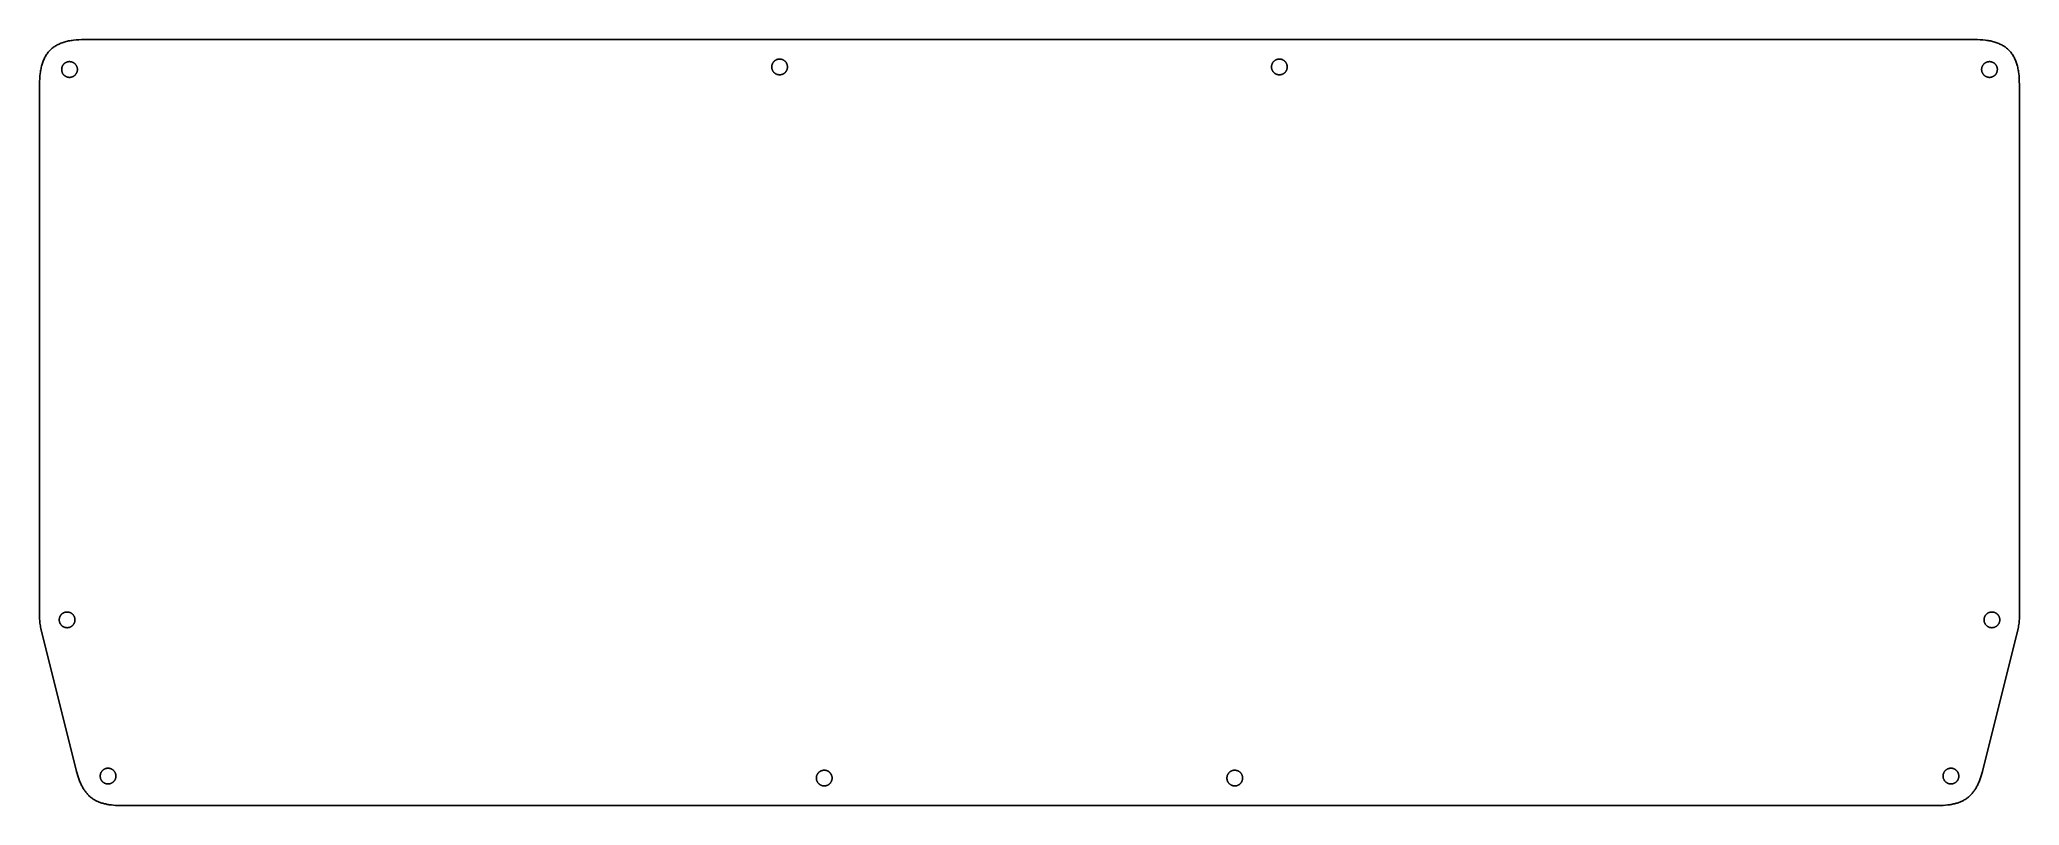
# Model space of a CAD drawing. Header units: millimetres. Extents: x 304 to 569, y -117 to -14.
import ezdxf

# ---------------------------------------------------------------- set-up
doc = ezdxf.new("R2010")
doc.units = ezdxf.units.MM
doc.layers.add('top_and_bottom$tb_outline', color=18, linetype='Continuous', true_color=0x000000)
doc.layers.add('top_and_bottom$tb_screws', color=18, linetype='Continuous', true_color=0x000000)

msp = doc.modelspace()

# ---------------------------------------------------------------- linework, layer by layer
at = {"layer": 'top_and_bottom$tb_outline'}
for p, q in [((305.78, -15.93), (305.86, -15.84)), ((305.86, -15.84), (305.96, -15.75)), ((305.96, -15.75), (306.05, -15.67)), ((306.05, -15.67), (306.15, -15.58)), ((306.15, -15.58), (306.25, -15.5)), ((306.25, -15.5), (306.36, -15.42)), ((306.36, -15.42), (306.47, -15.35)), ((306.47, -15.35), (306.58, -15.28)), ((306.58, -15.28), (306.69, -15.21)), ((306.69, -15.21), (306.81, -15.15)), ((306.81, -15.15), (306.93, -15.08)), ((306.93, -15.08), (307.06, -15.03)), ((307.06, -15.03), (307.18, -14.97)), ((307.18, -14.97), (307.31, -14.92)), ((307.31, -14.92), (307.45, -14.86)), ((307.45, -14.86), (307.59, -14.82)), ((307.59, -14.82), (307.73, -14.77)), ((307.73, -14.77), (307.87, -14.73)), ((307.87, -14.73), (308.02, -14.69)), ((308.02, -14.69), (308.17, -14.66)), ((308.17, -14.66), (308.33, -14.62)), ((308.33, -14.62), (308.48, -14.59)), ((308.48, -14.59), (308.65, -14.56)), ((308.65, -14.56), (308.81, -14.54)), ((308.81, -14.54), (308.98, -14.52)), ((308.98, -14.52), (309.33, -14.48)), ((309.33, -14.48), (309.69, -14.45)), ((309.69, -14.45), (310.06, -14.44)), ((310.06, -14.44), (310.46, -14.43)), ((310.46, -14.43), (562.58, -14.43)), ((562.58, -14.43), (562.97, -14.44)), ((562.97, -14.44), (563.35, -14.45)), ((563.35, -14.45), (563.71, -14.48)), ((563.71, -14.48), (564.06, -14.52)), ((564.06, -14.52), (564.22, -14.54)), ((564.22, -14.54), (564.39, -14.56)), ((564.39, -14.56), (564.55, -14.59)), ((564.55, -14.59), (564.71, -14.62)), ((564.71, -14.62), (564.86, -14.66)), ((564.86, -14.66), (565.01, -14.69)), ((565.01, -14.69), (565.16, -14.73)), ((565.16, -14.73), (565.31, -14.77)), ((565.31, -14.77), (565.45, -14.82)), ((565.45, -14.82), (565.59, -14.86)), ((565.59, -14.86), (565.72, -14.92)), ((565.72, -14.92), (565.85, -14.97)), ((565.85, -14.97), (565.98, -15.03)), ((565.98, -15.03), (566.1, -15.08)), ((566.1, -15.08), (566.22, -15.15)), ((566.22, -15.15), (566.34, -15.21)), ((566.34, -15.21), (566.46, -15.28)), ((566.46, -15.28), (566.57, -15.35)), ((566.57, -15.35), (566.68, -15.42)), ((566.68, -15.42), (566.78, -15.5)), ((566.78, -15.5), (566.88, -15.58)), ((566.88, -15.58), (566.98, -15.67)), ((566.98, -15.67), (567.08, -15.75)), ((567.08, -15.75), (567.17, -15.84)), ((567.17, -15.84), (567.26, -15.93)), ((304.59, -18.62), (304.61, -18.46)), ((304.61, -18.46), (304.65, -18.3)), ((304.65, -18.3), (304.68, -18.15)), ((304.68, -18.15), (304.72, -18)), ((304.72, -18), (304.75, -17.85)), ((304.75, -17.85), (304.8, -17.7)), ((304.8, -17.7), (304.84, -17.56)), ((304.84, -17.56), (304.89, -17.43)), ((304.89, -17.43), (304.94, -17.29)), ((304.94, -17.29), (304.99, -17.16)), ((304.99, -17.16), (305.05, -17.03)), ((305.05, -17.03), (305.11, -16.91)), ((305.11, -16.91), (305.17, -16.79)), ((305.17, -16.79), (305.24, -16.67)), ((305.24, -16.67), (305.3, -16.55)), ((305.3, -16.55), (305.37, -16.44)), ((305.37, -16.44), (305.45, -16.33)), ((305.45, -16.33), (305.53, -16.23)), ((305.53, -16.23), (305.61, -16.13)), ((305.61, -16.13), (305.69, -16.03)), ((305.69, -16.03), (305.78, -15.93)), ((567.26, -15.93), (567.35, -16.03)), ((567.35, -16.03), (567.43, -16.13)), ((567.43, -16.13), (567.51, -16.23)), ((567.51, -16.23), (567.59, -16.33)), ((567.59, -16.33), (567.66, -16.44)), ((567.66, -16.44), (567.73, -16.55)), ((567.73, -16.55), (567.8, -16.67)), ((567.8, -16.67), (567.86, -16.79)), ((567.86, -16.79), (567.93, -16.91)), ((567.93, -16.91), (567.99, -17.03)), ((567.99, -17.03), (568.04, -17.16)), ((568.04, -17.16), (568.1, -17.29)), ((568.1, -17.29), (568.15, -17.43)), ((568.15, -17.43), (568.19, -17.56)), ((568.19, -17.56), (568.24, -17.7)), ((568.24, -17.7), (568.28, -17.85)), ((568.28, -17.85), (568.32, -18)), ((568.32, -18), (568.36, -18.15)), ((568.36, -18.15), (568.39, -18.3)), ((568.39, -18.3), (568.42, -18.46)), ((568.42, -18.46), (568.45, -18.62)), ((304.46, -20.04), (304.48, -19.67)), ((304.46, -20.43), (304.46, -20.04)), ((304.46, -91.58), (304.46, -20.43)), ((304.48, -19.67), (304.5, -19.3)), ((304.5, -19.3), (304.54, -18.96)), ((304.54, -18.96), (304.56, -18.79)), ((304.56, -18.79), (304.59, -18.62)), ((568.45, -18.62), (568.47, -18.79)), ((568.47, -18.79), (568.5, -18.96)), ((568.5, -18.96), (568.53, -19.3)), ((568.53, -19.3), (568.56, -19.67)), ((568.56, -19.67), (568.57, -20.04)), ((568.57, -20.04), (568.58, -20.43)), ((568.58, -20.43), (568.58, -91.58)), ((304.46, -91.76), (304.46, -91.58)), ((304.47, -91.95), (304.46, -91.76)), ((304.48, -92.13), (304.47, -91.95)), ((304.5, -92.31), (304.48, -92.13)), ((304.53, -92.5), (304.5, -92.31)), ((568.53, -92.31), (568.51, -92.5)), ((568.55, -92.13), (568.53, -92.31)), ((568.57, -91.95), (568.55, -92.13)), ((568.58, -91.76), (568.57, -91.95)), ((568.58, -91.58), (568.58, -91.76)), ((304.56, -92.68), (304.53, -92.5)), ((304.59, -92.86), (304.56, -92.68)), ((304.63, -93.04), (304.59, -92.86)), ((309.4, -112.09), (304.63, -93.04)), ((568.4, -93.04), (563.64, -112.09)), ((568.44, -92.86), (568.4, -93.04)), ((568.48, -92.68), (568.44, -92.86)), ((568.51, -92.5), (568.48, -92.68)), ((309.48, -112.39), (309.4, -112.09)), ((309.56, -112.68), (309.48, -112.39)), ((309.65, -112.96), (309.56, -112.68)), ((309.74, -113.23), (309.65, -112.96)), ((309.84, -113.48), (309.74, -113.23)), ((309.9, -113.61), (309.84, -113.48)), ((563.19, -113.48), (563.14, -113.61)), ((563.29, -113.23), (563.19, -113.48)), ((563.38, -112.96), (563.29, -113.23)), ((563.47, -112.68), (563.38, -112.96)), ((563.56, -112.39), (563.47, -112.68)), ((563.64, -112.09), (563.56, -112.39)), ((309.95, -113.73), (309.9, -113.61)), ((310, -113.85), (309.95, -113.73)), ((310.06, -113.96), (310, -113.85)), ((310.12, -114.07), (310.06, -113.96)), ((310.18, -114.19), (310.12, -114.07)), ((310.24, -114.29), (310.18, -114.19)), ((310.3, -114.4), (310.24, -114.29)), ((310.36, -114.5), (310.3, -114.4)), ((310.43, -114.6), (310.36, -114.5)), ((310.5, -114.7), (310.43, -114.6)), ((310.56, -114.79), (310.5, -114.7)), ((310.63, -114.88), (310.56, -114.79)), ((310.71, -114.97), (310.63, -114.88)), ((310.78, -115.06), (310.71, -114.97)), ((310.85, -115.14), (310.78, -115.06)), ((310.93, -115.22), (310.85, -115.14)), ((311.01, -115.3), (310.93, -115.22)), ((311.09, -115.38), (311.01, -115.3)), ((311.17, -115.45), (311.09, -115.38)), ((311.26, -115.52), (311.17, -115.45)), ((311.34, -115.59), (311.26, -115.52)), ((311.43, -115.66), (311.34, -115.59)), ((311.52, -115.72), (311.43, -115.66)), ((311.61, -115.79), (311.52, -115.72)), ((311.71, -115.85), (311.61, -115.79)), ((311.8, -115.9), (311.71, -115.85)), ((311.9, -115.96), (311.8, -115.9)), ((312, -116.01), (311.9, -115.96)), ((312.1, -116.06), (312, -116.01)), ((312.21, -116.11), (312.1, -116.06)), ((312.31, -116.15), (312.21, -116.11)), ((312.42, -116.2), (312.31, -116.15)), ((312.53, -116.24), (312.42, -116.2)), ((560.62, -116.2), (560.51, -116.24)), ((560.72, -116.15), (560.62, -116.2)), ((560.83, -116.11), (560.72, -116.15)), ((560.93, -116.06), (560.83, -116.11)), ((561.03, -116.01), (560.93, -116.06)), ((561.13, -115.96), (561.03, -116.01)), ((561.23, -115.9), (561.13, -115.96)), ((561.33, -115.85), (561.23, -115.9)), ((561.42, -115.79), (561.33, -115.85)), ((561.51, -115.72), (561.42, -115.79)), ((561.6, -115.66), (561.51, -115.72)), ((561.69, -115.59), (561.6, -115.66)), ((561.78, -115.52), (561.69, -115.59)), ((561.86, -115.45), (561.78, -115.52)), ((561.94, -115.38), (561.86, -115.45)), ((562.02, -115.3), (561.94, -115.38)), ((562.1, -115.22), (562.02, -115.3)), ((562.18, -115.14), (562.1, -115.22)), ((562.26, -115.06), (562.18, -115.14)), ((562.33, -114.97), (562.26, -115.06)), ((562.4, -114.88), (562.33, -114.97)), ((562.47, -114.79), (562.4, -114.88)), ((562.54, -114.7), (562.47, -114.79)), ((562.61, -114.6), (562.54, -114.7)), ((562.67, -114.5), (562.61, -114.6)), ((562.74, -114.4), (562.67, -114.5)), ((562.8, -114.29), (562.74, -114.4)), ((562.86, -114.19), (562.8, -114.29)), ((562.92, -114.07), (562.86, -114.19)), ((562.97, -113.96), (562.92, -114.07)), ((563.03, -113.85), (562.97, -113.96)), ((563.09, -113.73), (563.03, -113.85)), ((563.14, -113.61), (563.09, -113.73)), ((312.64, -116.28), (312.53, -116.24)), ((312.76, -116.32), (312.64, -116.28)), ((312.87, -116.35), (312.76, -116.32)), ((312.99, -116.38), (312.87, -116.35)), ((313.11, -116.41), (312.99, -116.38)), ((313.24, -116.44), (313.11, -116.41)), ((313.36, -116.47), (313.24, -116.44)), ((313.49, -116.49), (313.36, -116.47)), ((313.62, -116.52), (313.49, -116.49)), ((313.75, -116.54), (313.62, -116.52)), ((314.03, -116.57), (313.75, -116.54)), ((314.31, -116.6), (314.03, -116.57)), ((314.6, -116.62), (314.31, -116.6)), ((314.9, -116.63), (314.6, -116.62)), ((315.22, -116.63), (314.9, -116.63)), ((557.82, -116.63), (315.22, -116.63)), ((558.13, -116.63), (557.82, -116.63)), ((558.43, -116.62), (558.13, -116.63)), ((558.73, -116.6), (558.43, -116.62)), ((559.01, -116.57), (558.73, -116.6)), ((559.28, -116.54), (559.01, -116.57)), ((559.41, -116.52), (559.28, -116.54)), ((559.54, -116.49), (559.41, -116.52)), ((559.67, -116.47), (559.54, -116.49)), ((559.8, -116.44), (559.67, -116.47)), ((559.92, -116.41), (559.8, -116.44)), ((560.04, -116.38), (559.92, -116.41)), ((560.16, -116.35), (560.04, -116.38)), ((560.28, -116.32), (560.16, -116.35)), ((560.39, -116.28), (560.28, -116.32)), ((560.51, -116.24), (560.39, -116.28))]:
    msp.add_line(p, q, dxfattribs=at)
at = {"layer": 'top_and_bottom$tb_screws'}
for p, q in [((307.4, -18.31), (307.41, -18.28)), ((307.4, -18.35), (307.4, -18.31)), ((307.4, -18.39), (307.4, -18.35)), ((307.4, -18.42), (307.4, -18.39)), ((307.4, -18.46), (307.4, -18.42)), ((307.4, -18.49), (307.4, -18.46)), ((307.41, -18.24), (307.42, -18.2)), ((307.41, -18.28), (307.41, -18.24)), ((307.42, -18.2), (307.43, -18.17)), ((307.43, -18.17), (307.44, -18.13)), ((307.44, -18.13), (307.45, -18.1)), ((307.45, -18.1), (307.46, -18.06)), ((307.46, -18.06), (307.47, -18.03)), ((307.47, -18.03), (307.49, -18)), ((307.49, -18), (307.5, -17.96)), ((307.5, -17.96), (307.52, -17.93)), ((307.52, -17.93), (307.53, -17.9)), ((307.53, -17.9), (307.55, -17.87)), ((307.55, -17.87), (307.57, -17.84)), ((307.57, -17.84), (307.59, -17.81)), ((307.59, -17.81), (307.62, -17.78)), ((307.62, -17.78), (307.64, -17.75)), ((307.64, -17.75), (307.66, -17.72)), ((307.66, -17.72), (307.69, -17.7)), ((307.69, -17.7), (307.71, -17.67)), ((307.71, -17.67), (307.74, -17.64)), ((307.74, -17.64), (307.77, -17.62)), ((307.77, -17.62), (307.79, -17.6)), ((307.79, -17.6), (307.82, -17.58)), ((307.82, -17.58), (307.85, -17.55)), ((307.85, -17.55), (307.88, -17.53)), ((307.88, -17.53), (307.92, -17.52)), ((307.92, -17.52), (307.95, -17.5)), ((307.95, -17.5), (307.98, -17.48)), ((307.98, -17.48), (308.01, -17.47)), ((308.01, -17.47), (308.05, -17.45)), ((308.05, -17.45), (308.08, -17.44)), ((308.08, -17.44), (308.11, -17.43)), ((308.11, -17.43), (308.15, -17.41)), ((308.15, -17.41), (308.18, -17.4)), ((308.18, -17.4), (308.22, -17.4)), ((308.22, -17.4), (308.26, -17.39)), ((308.26, -17.39), (308.29, -17.38)), ((308.29, -17.38), (308.33, -17.38)), ((308.33, -17.38), (308.36, -17.37)), ((308.36, -17.37), (308.4, -17.37)), ((308.4, -17.37), (308.44, -17.37)), ((308.44, -17.37), (308.47, -17.37)), ((308.47, -17.37), (308.51, -17.37)), ((308.51, -17.37), (308.55, -17.38)), ((308.55, -17.38), (308.58, -17.38)), ((308.58, -17.38), (308.62, -17.39)), ((308.62, -17.39), (308.65, -17.39)), ((308.65, -17.39), (308.69, -17.4)), ((308.69, -17.4), (308.72, -17.41)), ((308.72, -17.41), (308.76, -17.42)), ((308.76, -17.42), (308.79, -17.43)), ((308.79, -17.43), (308.83, -17.44)), ((308.83, -17.44), (308.86, -17.46)), ((308.86, -17.46), (308.9, -17.47)), ((308.9, -17.47), (308.93, -17.49)), ((308.93, -17.49), (308.96, -17.51)), ((308.96, -17.51), (308.99, -17.52)), ((308.99, -17.52), (309.02, -17.54)), ((309.02, -17.54), (309.05, -17.56)), ((309.05, -17.56), (309.08, -17.59)), ((309.08, -17.59), (309.11, -17.61)), ((309.11, -17.61), (309.14, -17.63)), ((309.14, -17.63), (309.16, -17.66)), ((309.16, -17.66), (309.19, -17.68)), ((309.19, -17.68), (309.22, -17.71)), ((309.22, -17.71), (309.24, -17.74)), ((309.24, -17.74), (309.26, -17.76)), ((309.26, -17.76), (309.29, -17.79)), ((309.29, -17.79), (309.31, -17.82)), ((309.31, -17.82), (309.33, -17.85)), ((309.33, -17.85), (309.35, -17.88)), ((309.35, -17.88), (309.37, -17.92)), ((309.37, -17.92), (309.38, -17.95)), ((309.38, -17.95), (309.4, -17.98)), ((309.4, -17.98), (309.41, -18.01)), ((309.41, -18.01), (309.43, -18.05)), ((309.43, -18.05), (309.44, -18.08)), ((309.44, -18.08), (309.45, -18.12)), ((309.45, -18.12), (309.46, -18.15)), ((309.46, -18.15), (309.47, -18.19)), ((309.47, -18.19), (309.48, -18.22)), ((309.48, -18.22), (309.48, -18.26)), ((309.48, -18.26), (309.49, -18.29)), ((309.49, -18.29), (309.49, -18.33)), ((309.49, -18.33), (309.49, -18.37)), ((309.49, -18.37), (309.5, -18.4)), ((309.5, -18.44), (309.49, -18.48)), ((309.49, -18.48), (309.49, -18.51)), ((309.5, -18.4), (309.5, -18.44)), ((402.13, -18.01), (402.14, -17.97)), ((402.13, -18.05), (402.13, -18.01)), ((402.13, -18.08), (402.13, -18.05)), ((402.13, -18.12), (402.13, -18.08)), ((402.13, -18.15), (402.13, -18.12)), ((402.14, -18.19), (402.13, -18.15)), ((402.14, -17.94), (402.15, -17.9)), ((402.14, -17.97), (402.14, -17.94)), ((402.14, -18.23), (402.14, -18.19)), ((402.15, -18.26), (402.14, -18.23)), ((402.15, -17.86), (402.16, -17.83)), ((402.15, -17.9), (402.15, -17.86)), ((402.15, -18.3), (402.15, -18.26)), ((402.16, -18.33), (402.15, -18.3)), ((402.16, -17.83), (402.17, -17.79)), ((402.17, -18.37), (402.16, -18.33)), ((402.17, -17.79), (402.18, -17.76)), ((402.18, -18.4), (402.17, -18.37)), ((402.18, -17.76), (402.19, -17.72)), ((402.19, -18.44), (402.18, -18.4)), ((402.19, -17.72), (402.21, -17.69)), ((402.21, -18.47), (402.19, -18.44)), ((402.21, -17.69), (402.22, -17.66)), ((402.22, -18.51), (402.21, -18.47)), ((402.22, -17.66), (402.24, -17.62)), ((402.24, -17.62), (402.25, -17.59)), ((402.25, -17.59), (402.27, -17.56)), ((402.27, -17.56), (402.29, -17.53)), ((402.29, -17.53), (402.31, -17.5)), ((402.31, -17.5), (402.33, -17.47)), ((402.33, -17.47), (402.35, -17.44)), ((402.35, -17.44), (402.37, -17.41)), ((402.37, -17.41), (402.4, -17.38)), ((402.4, -17.38), (402.42, -17.36)), ((402.42, -17.36), (402.45, -17.33)), ((402.45, -17.33), (402.47, -17.3)), ((402.47, -17.3), (402.5, -17.28)), ((402.5, -17.28), (402.53, -17.26)), ((402.53, -17.26), (402.56, -17.24)), ((402.56, -17.24), (402.59, -17.21)), ((402.59, -17.21), (402.62, -17.19)), ((402.62, -17.19), (402.65, -17.18)), ((402.65, -17.18), (402.68, -17.16)), ((402.68, -17.16), (402.71, -17.14)), ((402.71, -17.14), (402.75, -17.13)), ((402.75, -17.13), (402.78, -17.11)), ((402.78, -17.11), (402.81, -17.1)), ((402.81, -17.1), (402.85, -17.09)), ((402.85, -17.09), (402.88, -17.07)), ((402.88, -17.07), (402.92, -17.06)), ((402.92, -17.06), (402.95, -17.06)), ((402.95, -17.06), (402.99, -17.05)), ((402.99, -17.05), (403.03, -17.04)), ((403.03, -17.04), (403.06, -17.04)), ((403.06, -17.04), (403.1, -17.03)), ((403.1, -17.03), (403.13, -17.03)), ((403.13, -17.03), (403.17, -17.03)), ((403.17, -17.03), (403.21, -17.03)), ((403.21, -17.03), (403.24, -17.03)), ((403.24, -17.03), (403.28, -17.04)), ((403.28, -17.04), (403.32, -17.04)), ((403.32, -17.04), (403.35, -17.05)), ((403.35, -17.05), (403.39, -17.05)), ((403.39, -17.05), (403.42, -17.06)), ((403.42, -17.06), (403.46, -17.07)), ((403.46, -17.07), (403.49, -17.08)), ((403.49, -17.08), (403.53, -17.09)), ((403.53, -17.09), (403.56, -17.1)), ((403.56, -17.1), (403.6, -17.12)), ((403.6, -17.12), (403.63, -17.13)), ((403.63, -17.13), (403.66, -17.15)), ((403.66, -17.15), (403.69, -17.17)), ((403.69, -17.17), (403.73, -17.18)), ((403.73, -17.18), (403.76, -17.2)), ((403.76, -17.2), (403.79, -17.22)), ((403.79, -17.22), (403.82, -17.25)), ((403.82, -17.25), (403.84, -17.27)), ((403.84, -17.27), (403.87, -17.29)), ((403.87, -17.29), (403.9, -17.32)), ((403.9, -17.32), (403.93, -17.34)), ((403.93, -17.34), (403.95, -17.37)), ((403.95, -17.37), (403.98, -17.4)), ((403.98, -17.4), (404, -17.42)), ((404, -17.42), (404.02, -17.45)), ((404.02, -17.45), (404.04, -17.48)), ((404.04, -17.48), (404.06, -17.51)), ((404.06, -17.51), (404.08, -17.54)), ((404.08, -17.54), (404.1, -17.58)), ((404.1, -17.58), (404.12, -17.61)), ((404.12, -17.61), (404.13, -17.64)), ((404.13, -17.64), (404.15, -17.67)), ((404.15, -17.67), (404.16, -17.71)), ((404.16, -18.46), (404.15, -18.49)), ((404.16, -17.71), (404.17, -17.74)), ((404.17, -18.42), (404.16, -18.46)), ((404.17, -17.74), (404.18, -17.78)), ((404.18, -18.39), (404.17, -18.42)), ((404.18, -17.78), (404.19, -17.81)), ((404.19, -18.35), (404.18, -18.39)), ((404.19, -17.81), (404.2, -17.85)), ((404.2, -18.32), (404.19, -18.35)), ((404.2, -17.85), (404.21, -17.88)), ((404.21, -18.28), (404.2, -18.32)), ((404.21, -17.88), (404.22, -17.92)), ((404.22, -18.25), (404.21, -18.28)), ((404.22, -17.92), (404.22, -17.95)), ((404.22, -17.95), (404.23, -17.99)), ((404.23, -18.17), (404.22, -18.21)), ((404.22, -18.21), (404.22, -18.25)), ((404.23, -17.99), (404.23, -18.03)), ((404.23, -18.03), (404.23, -18.06)), ((404.23, -18.06), (404.23, -18.1)), ((404.23, -18.1), (404.23, -18.14)), ((404.23, -18.14), (404.23, -18.17)), ((468.82, -17.92), (468.81, -17.95)), ((468.81, -17.95), (468.81, -17.99)), ((468.81, -17.99), (468.81, -18.03)), ((468.81, -18.03), (468.81, -18.06)), ((468.81, -18.06), (468.81, -18.1)), ((468.81, -18.1), (468.81, -18.14)), ((468.81, -18.14), (468.81, -18.17)), ((468.81, -18.17), (468.81, -18.21)), ((468.81, -18.21), (468.82, -18.25)), ((468.83, -17.85), (468.82, -17.88)), ((468.82, -17.88), (468.82, -17.92)), ((468.82, -18.25), (468.82, -18.28)), ((468.82, -18.28), (468.83, -18.32)), ((468.84, -17.81), (468.83, -17.85)), ((468.83, -18.32), (468.84, -18.35)), ((468.85, -17.78), (468.84, -17.81)), ((468.84, -18.35), (468.85, -18.39)), ((468.86, -17.74), (468.85, -17.78)), ((468.85, -18.39), (468.86, -18.42)), ((468.87, -17.71), (468.86, -17.74)), ((468.86, -18.42), (468.87, -18.46)), ((468.89, -17.67), (468.87, -17.71)), ((468.87, -18.46), (468.89, -18.49)), ((468.9, -17.64), (468.89, -17.67)), ((468.92, -17.61), (468.9, -17.64)), ((468.94, -17.58), (468.92, -17.61)), ((468.95, -17.54), (468.94, -17.58)), ((468.97, -17.51), (468.95, -17.54)), ((468.99, -17.48), (468.97, -17.51)), ((469.01, -17.45), (468.99, -17.48)), ((469.04, -17.42), (469.01, -17.45)), ((469.06, -17.4), (469.04, -17.42)), ((469.08, -17.37), (469.06, -17.4)), ((469.11, -17.34), (469.08, -17.37)), ((469.14, -17.32), (469.11, -17.34)), ((469.16, -17.29), (469.14, -17.32)), ((469.19, -17.27), (469.16, -17.29)), ((469.22, -17.25), (469.19, -17.27)), ((469.25, -17.22), (469.22, -17.25)), ((469.28, -17.2), (469.25, -17.22)), ((469.31, -17.18), (469.28, -17.2)), ((469.34, -17.17), (469.31, -17.18)), ((469.37, -17.15), (469.34, -17.17)), ((469.41, -17.13), (469.37, -17.15)), ((469.44, -17.12), (469.41, -17.13)), ((469.47, -17.1), (469.44, -17.12)), ((469.51, -17.09), (469.47, -17.1)), ((469.54, -17.08), (469.51, -17.09)), ((469.58, -17.07), (469.54, -17.08)), ((469.61, -17.06), (469.58, -17.07)), ((469.65, -17.05), (469.61, -17.06)), ((469.68, -17.05), (469.65, -17.05)), ((469.72, -17.04), (469.68, -17.05)), ((469.75, -17.04), (469.72, -17.04)), ((469.79, -17.03), (469.75, -17.04)), ((469.83, -17.03), (469.79, -17.03)), ((469.86, -17.03), (469.83, -17.03)), ((469.9, -17.03), (469.86, -17.03)), ((469.94, -17.03), (469.9, -17.03)), ((469.97, -17.04), (469.94, -17.03)), ((470.01, -17.04), (469.97, -17.04)), ((470.05, -17.05), (470.01, -17.04)), ((470.08, -17.06), (470.05, -17.05)), ((470.12, -17.06), (470.08, -17.06)), ((470.15, -17.07), (470.12, -17.06)), ((470.19, -17.09), (470.15, -17.07)), ((470.22, -17.1), (470.19, -17.09)), ((470.25, -17.11), (470.22, -17.1)), ((470.29, -17.13), (470.25, -17.11)), ((470.32, -17.14), (470.29, -17.13)), ((470.35, -17.16), (470.32, -17.14)), ((470.39, -17.18), (470.35, -17.16)), ((470.42, -17.19), (470.39, -17.18)), ((470.45, -17.21), (470.42, -17.19)), ((470.48, -17.24), (470.45, -17.21)), ((470.51, -17.26), (470.48, -17.24)), ((470.53, -17.28), (470.51, -17.26)), ((470.56, -17.3), (470.53, -17.28)), ((470.59, -17.33), (470.56, -17.3)), ((470.61, -17.36), (470.59, -17.33)), ((470.64, -17.38), (470.61, -17.36)), ((470.66, -17.41), (470.64, -17.38)), ((470.68, -17.44), (470.66, -17.41)), ((470.71, -17.47), (470.68, -17.44)), ((470.73, -17.5), (470.71, -17.47)), ((470.75, -17.53), (470.73, -17.5)), ((470.77, -17.56), (470.75, -17.53)), ((470.78, -17.59), (470.77, -17.56)), ((470.8, -17.62), (470.78, -17.59)), ((470.82, -17.66), (470.8, -17.62)), ((470.83, -17.69), (470.82, -17.66)), ((470.82, -18.51), (470.83, -18.47)), ((470.84, -17.72), (470.83, -17.69)), ((470.83, -18.47), (470.84, -18.44)), ((470.85, -17.76), (470.84, -17.72)), ((470.84, -18.44), (470.85, -18.4)), ((470.86, -17.79), (470.85, -17.76)), ((470.85, -18.4), (470.86, -18.37)), ((470.87, -17.83), (470.86, -17.79)), ((470.86, -18.37), (470.87, -18.33)), ((470.88, -17.86), (470.87, -17.83)), ((470.87, -18.33), (470.88, -18.3)), ((470.89, -17.9), (470.88, -17.86)), ((470.88, -18.3), (470.89, -18.26)), ((470.89, -17.94), (470.89, -17.9)), ((470.9, -17.97), (470.89, -17.94)), ((470.89, -18.23), (470.9, -18.19)), ((470.89, -18.26), (470.89, -18.23)), ((470.9, -18.01), (470.9, -17.97)), ((470.9, -18.05), (470.9, -18.01)), ((470.9, -18.08), (470.9, -18.05)), ((470.9, -18.12), (470.9, -18.08)), ((470.9, -18.15), (470.9, -18.12)), ((470.9, -18.19), (470.9, -18.15)), ((563.55, -18.29), (563.54, -18.33)), ((563.54, -18.33), (563.54, -18.37)), ((563.54, -18.37), (563.54, -18.4)), ((563.54, -18.4), (563.54, -18.44)), ((563.54, -18.44), (563.54, -18.48)), ((563.54, -18.48), (563.54, -18.51)), ((563.56, -18.22), (563.55, -18.26)), ((563.55, -18.26), (563.55, -18.29)), ((563.57, -18.19), (563.56, -18.22)), ((563.58, -18.12), (563.57, -18.15)), ((563.57, -18.15), (563.57, -18.19)), ((563.6, -18.08), (563.58, -18.12)), ((563.61, -18.05), (563.6, -18.08)), ((563.62, -18.01), (563.61, -18.05)), ((563.64, -17.98), (563.62, -18.01)), ((563.65, -17.95), (563.64, -17.98)), ((563.67, -17.92), (563.65, -17.95)), ((563.69, -17.88), (563.67, -17.92)), ((563.71, -17.85), (563.69, -17.88)), ((563.73, -17.82), (563.71, -17.85)), ((563.75, -17.79), (563.73, -17.82)), ((563.77, -17.76), (563.75, -17.79)), ((563.79, -17.74), (563.77, -17.76)), ((563.82, -17.71), (563.79, -17.74)), ((563.84, -17.68), (563.82, -17.71)), ((563.87, -17.66), (563.84, -17.68)), ((563.9, -17.63), (563.87, -17.66)), ((563.92, -17.61), (563.9, -17.63)), ((563.95, -17.59), (563.92, -17.61)), ((563.98, -17.56), (563.95, -17.59)), ((564.01, -17.54), (563.98, -17.56)), ((564.04, -17.52), (564.01, -17.54)), ((564.08, -17.51), (564.04, -17.52)), ((564.11, -17.49), (564.08, -17.51)), ((564.14, -17.47), (564.11, -17.49)), ((564.17, -17.46), (564.14, -17.47)), ((564.21, -17.44), (564.17, -17.46)), ((564.24, -17.43), (564.21, -17.44)), ((564.28, -17.42), (564.24, -17.43)), ((564.31, -17.41), (564.28, -17.42)), ((564.35, -17.4), (564.31, -17.41)), ((564.38, -17.39), (564.35, -17.4)), ((564.42, -17.39), (564.38, -17.39)), ((564.45, -17.38), (564.42, -17.39)), ((564.49, -17.38), (564.45, -17.38)), ((564.53, -17.37), (564.49, -17.38)), ((564.56, -17.37), (564.53, -17.37)), ((564.6, -17.37), (564.56, -17.37)), ((564.64, -17.37), (564.6, -17.37)), ((564.67, -17.37), (564.64, -17.37)), ((564.71, -17.38), (564.67, -17.37)), ((564.74, -17.38), (564.71, -17.38)), ((564.78, -17.39), (564.74, -17.38)), ((564.82, -17.4), (564.78, -17.39)), ((564.85, -17.4), (564.82, -17.4)), ((564.89, -17.41), (564.85, -17.4)), ((564.92, -17.43), (564.89, -17.41)), ((564.96, -17.44), (564.92, -17.43)), ((564.99, -17.45), (564.96, -17.44)), ((565.02, -17.47), (564.99, -17.45)), ((565.06, -17.48), (565.02, -17.47)), ((565.09, -17.5), (565.06, -17.48)), ((565.12, -17.52), (565.09, -17.5)), ((565.15, -17.53), (565.12, -17.52)), ((565.18, -17.55), (565.15, -17.53)), ((565.21, -17.58), (565.18, -17.55)), ((565.24, -17.6), (565.21, -17.58)), ((565.27, -17.62), (565.24, -17.6)), ((565.3, -17.64), (565.27, -17.62)), ((565.32, -17.67), (565.3, -17.64)), ((565.35, -17.7), (565.32, -17.67)), ((565.37, -17.72), (565.35, -17.7)), ((565.4, -17.75), (565.37, -17.72)), ((565.42, -17.78), (565.4, -17.75)), ((565.44, -17.81), (565.42, -17.78)), ((565.46, -17.84), (565.44, -17.81)), ((565.48, -17.87), (565.46, -17.84)), ((565.5, -17.9), (565.48, -17.87)), ((565.52, -17.93), (565.5, -17.9)), ((565.53, -17.96), (565.52, -17.93)), ((565.55, -18), (565.53, -17.96)), ((565.56, -18.03), (565.55, -18)), ((565.58, -18.06), (565.56, -18.03)), ((565.59, -18.1), (565.58, -18.06)), ((565.6, -18.13), (565.59, -18.1)), ((565.61, -18.17), (565.6, -18.13)), ((565.62, -18.2), (565.61, -18.17)), ((565.62, -18.24), (565.62, -18.2)), ((565.63, -18.28), (565.62, -18.24)), ((565.63, -18.31), (565.63, -18.28)), ((565.64, -18.35), (565.63, -18.31)), ((565.64, -18.39), (565.64, -18.35)), ((565.64, -18.42), (565.64, -18.39)), ((565.64, -18.46), (565.64, -18.42)), ((565.64, -18.49), (565.64, -18.46)), ((307.4, -18.53), (307.4, -18.49)), ((307.41, -18.57), (307.4, -18.53)), ((307.41, -18.6), (307.41, -18.57)), ((307.42, -18.64), (307.41, -18.6)), ((307.43, -18.67), (307.42, -18.64)), ((307.44, -18.71), (307.43, -18.67)), ((307.45, -18.74), (307.44, -18.71)), ((307.46, -18.78), (307.45, -18.74)), ((307.47, -18.81), (307.46, -18.78)), ((307.49, -18.85), (307.47, -18.81)), ((307.5, -18.88), (307.49, -18.85)), ((307.52, -18.91), (307.5, -18.88)), ((307.53, -18.94), (307.52, -18.91)), ((307.55, -18.98), (307.53, -18.94)), ((307.57, -19.01), (307.55, -18.98)), ((307.59, -19.04), (307.57, -19.01)), ((307.62, -19.07), (307.59, -19.04)), ((307.64, -19.09), (307.62, -19.07)), ((307.66, -19.12), (307.64, -19.09)), ((307.69, -19.15), (307.66, -19.12)), ((307.71, -19.17), (307.69, -19.15)), ((307.74, -19.2), (307.71, -19.17)), ((307.77, -19.22), (307.74, -19.2)), ((307.79, -19.25), (307.77, -19.22)), ((307.82, -19.27), (307.79, -19.25)), ((307.85, -19.29), (307.82, -19.27)), ((307.88, -19.31), (307.85, -19.29)), ((307.92, -19.33), (307.88, -19.31)), ((307.95, -19.35), (307.92, -19.33)), ((307.98, -19.36), (307.95, -19.35)), ((308.01, -19.38), (307.98, -19.36)), ((308.05, -19.39), (308.01, -19.38)), ((308.08, -19.41), (308.05, -19.39)), ((308.11, -19.42), (308.08, -19.41)), ((308.15, -19.43), (308.11, -19.42)), ((308.18, -19.44), (308.15, -19.43)), ((308.22, -19.45), (308.18, -19.44)), ((308.26, -19.45), (308.22, -19.45)), ((308.29, -19.46), (308.26, -19.45)), ((308.33, -19.46), (308.29, -19.46)), ((308.36, -19.47), (308.33, -19.46)), ((308.4, -19.47), (308.36, -19.47)), ((308.44, -19.47), (308.4, -19.47)), ((308.47, -19.47), (308.44, -19.47)), ((308.51, -19.47), (308.47, -19.47)), ((308.55, -19.47), (308.51, -19.47)), ((308.58, -19.46), (308.55, -19.47)), ((308.62, -19.46), (308.58, -19.46)), ((308.65, -19.45), (308.62, -19.46)), ((308.69, -19.44), (308.65, -19.45)), ((308.72, -19.43), (308.69, -19.44)), ((308.76, -19.42), (308.72, -19.43)), ((308.79, -19.41), (308.76, -19.42)), ((308.83, -19.4), (308.79, -19.41)), ((308.86, -19.39), (308.83, -19.4)), ((308.9, -19.37), (308.86, -19.39)), ((308.93, -19.35), (308.9, -19.37)), ((308.96, -19.34), (308.93, -19.35)), ((308.99, -19.32), (308.96, -19.34)), ((309.02, -19.3), (308.99, -19.32)), ((309.05, -19.28), (309.02, -19.3)), ((309.08, -19.26), (309.05, -19.28)), ((309.11, -19.23), (309.08, -19.26)), ((309.14, -19.21), (309.11, -19.23)), ((309.16, -19.19), (309.14, -19.21)), ((309.19, -19.16), (309.16, -19.19)), ((309.22, -19.13), (309.19, -19.16)), ((309.24, -19.11), (309.22, -19.13)), ((309.26, -19.08), (309.24, -19.11)), ((309.29, -19.05), (309.26, -19.08)), ((309.31, -19.02), (309.29, -19.05)), ((309.33, -18.99), (309.31, -19.02)), ((309.35, -18.96), (309.33, -18.99)), ((309.37, -18.93), (309.35, -18.96)), ((309.38, -18.9), (309.37, -18.93)), ((309.4, -18.86), (309.38, -18.9)), ((309.41, -18.83), (309.4, -18.86)), ((309.43, -18.8), (309.41, -18.83)), ((309.44, -18.76), (309.43, -18.8)), ((309.45, -18.73), (309.44, -18.76)), ((309.46, -18.69), (309.45, -18.73)), ((309.47, -18.66), (309.46, -18.69)), ((309.48, -18.62), (309.47, -18.66)), ((309.49, -18.55), (309.48, -18.59)), ((309.48, -18.59), (309.48, -18.62)), ((309.49, -18.51), (309.49, -18.55)), ((402.24, -18.54), (402.22, -18.51)), ((402.25, -18.57), (402.24, -18.54)), ((402.27, -18.6), (402.25, -18.57)), ((402.29, -18.64), (402.27, -18.6)), ((402.31, -18.67), (402.29, -18.64)), ((402.33, -18.7), (402.31, -18.67)), ((402.35, -18.73), (402.33, -18.7)), ((402.37, -18.75), (402.35, -18.73)), ((402.4, -18.78), (402.37, -18.75)), ((402.42, -18.81), (402.4, -18.78)), ((402.45, -18.83), (402.42, -18.81)), ((402.47, -18.86), (402.45, -18.83)), ((402.5, -18.88), (402.47, -18.86)), ((402.53, -18.91), (402.5, -18.88)), ((402.56, -18.93), (402.53, -18.91)), ((402.59, -18.95), (402.56, -18.93)), ((402.62, -18.97), (402.59, -18.95)), ((402.65, -18.99), (402.62, -18.97)), ((402.68, -19.01), (402.65, -18.99)), ((402.71, -19.02), (402.68, -19.01)), ((402.75, -19.04), (402.71, -19.02)), ((402.78, -19.05), (402.75, -19.04)), ((402.81, -19.07), (402.78, -19.05)), ((402.85, -19.08), (402.81, -19.07)), ((402.88, -19.09), (402.85, -19.08)), ((402.92, -19.1), (402.88, -19.09)), ((402.95, -19.11), (402.92, -19.1)), ((402.99, -19.11), (402.95, -19.11)), ((403.03, -19.12), (402.99, -19.11)), ((403.06, -19.13), (403.03, -19.12)), ((403.1, -19.13), (403.06, -19.13)), ((403.13, -19.13), (403.1, -19.13)), ((403.17, -19.13), (403.13, -19.13)), ((403.21, -19.13), (403.17, -19.13)), ((403.24, -19.13), (403.21, -19.13)), ((403.28, -19.13), (403.24, -19.13)), ((403.32, -19.12), (403.28, -19.13)), ((403.35, -19.12), (403.32, -19.12)), ((403.39, -19.11), (403.35, -19.12)), ((403.42, -19.1), (403.39, -19.11)), ((403.46, -19.09), (403.42, -19.1)), ((403.49, -19.08), (403.46, -19.09)), ((403.53, -19.07), (403.49, -19.08)), ((403.56, -19.06), (403.53, -19.07)), ((403.6, -19.05), (403.56, -19.06)), ((403.63, -19.03), (403.6, -19.05)), ((403.66, -19.01), (403.63, -19.03)), ((403.69, -19), (403.66, -19.01)), ((403.73, -18.98), (403.69, -19)), ((403.76, -18.96), (403.73, -18.98)), ((403.79, -18.94), (403.76, -18.96)), ((403.82, -18.92), (403.79, -18.94)), ((403.84, -18.89), (403.82, -18.92)), ((403.87, -18.87), (403.84, -18.89)), ((403.9, -18.85), (403.87, -18.87)), ((403.93, -18.82), (403.9, -18.85)), ((403.95, -18.79), (403.93, -18.82)), ((403.98, -18.77), (403.95, -18.79)), ((404, -18.74), (403.98, -18.77)), ((404.02, -18.71), (404, -18.74)), ((404.04, -18.68), (404.02, -18.71)), ((404.06, -18.65), (404.04, -18.68)), ((404.08, -18.62), (404.06, -18.65)), ((404.1, -18.59), (404.08, -18.62)), ((404.12, -18.56), (404.1, -18.59)), ((404.13, -18.52), (404.12, -18.56)), ((404.15, -18.49), (404.13, -18.52)), ((468.89, -18.49), (468.9, -18.52)), ((468.9, -18.52), (468.92, -18.56)), ((468.92, -18.56), (468.94, -18.59)), ((468.94, -18.59), (468.95, -18.62)), ((468.95, -18.62), (468.97, -18.65)), ((468.97, -18.65), (468.99, -18.68)), ((468.99, -18.68), (469.01, -18.71)), ((469.01, -18.71), (469.04, -18.74)), ((469.04, -18.74), (469.06, -18.77)), ((469.06, -18.77), (469.08, -18.79)), ((469.08, -18.79), (469.11, -18.82)), ((469.11, -18.82), (469.14, -18.85)), ((469.14, -18.85), (469.16, -18.87)), ((469.16, -18.87), (469.19, -18.89)), ((469.19, -18.89), (469.22, -18.92)), ((469.22, -18.92), (469.25, -18.94)), ((469.25, -18.94), (469.28, -18.96)), ((469.28, -18.96), (469.31, -18.98)), ((469.31, -18.98), (469.34, -19)), ((469.34, -19), (469.37, -19.01)), ((469.37, -19.01), (469.41, -19.03)), ((469.41, -19.03), (469.44, -19.05)), ((469.44, -19.05), (469.47, -19.06)), ((469.47, -19.06), (469.51, -19.07)), ((469.51, -19.07), (469.54, -19.08)), ((469.54, -19.08), (469.58, -19.09)), ((469.58, -19.09), (469.61, -19.1)), ((469.61, -19.1), (469.65, -19.11)), ((469.65, -19.11), (469.68, -19.12)), ((469.68, -19.12), (469.72, -19.12)), ((469.72, -19.12), (469.75, -19.13)), ((469.75, -19.13), (469.79, -19.13)), ((469.79, -19.13), (469.83, -19.13)), ((469.83, -19.13), (469.86, -19.13)), ((469.86, -19.13), (469.9, -19.13)), ((469.9, -19.13), (469.94, -19.13)), ((469.94, -19.13), (469.97, -19.13)), ((469.97, -19.13), (470.01, -19.12)), ((470.01, -19.12), (470.05, -19.11)), ((470.05, -19.11), (470.08, -19.11)), ((470.08, -19.11), (470.12, -19.1)), ((470.12, -19.1), (470.15, -19.09)), ((470.15, -19.09), (470.19, -19.08)), ((470.19, -19.08), (470.22, -19.07)), ((470.22, -19.07), (470.25, -19.05)), ((470.25, -19.05), (470.29, -19.04)), ((470.29, -19.04), (470.32, -19.02)), ((470.32, -19.02), (470.35, -19.01)), ((470.35, -19.01), (470.39, -18.99)), ((470.39, -18.99), (470.42, -18.97)), ((470.42, -18.97), (470.45, -18.95)), ((470.45, -18.95), (470.48, -18.93)), ((470.48, -18.93), (470.51, -18.91)), ((470.51, -18.91), (470.53, -18.88)), ((470.53, -18.88), (470.56, -18.86)), ((470.56, -18.86), (470.59, -18.83)), ((470.59, -18.83), (470.61, -18.81)), ((470.61, -18.81), (470.64, -18.78)), ((470.64, -18.78), (470.66, -18.75)), ((470.66, -18.75), (470.68, -18.73)), ((470.68, -18.73), (470.71, -18.7)), ((470.71, -18.7), (470.73, -18.67)), ((470.73, -18.67), (470.75, -18.64)), ((470.75, -18.64), (470.77, -18.6)), ((470.77, -18.6), (470.78, -18.57)), ((470.78, -18.57), (470.8, -18.54)), ((470.8, -18.54), (470.82, -18.51)), ((563.54, -18.51), (563.55, -18.55)), ((563.55, -18.55), (563.55, -18.59)), ((563.55, -18.59), (563.56, -18.62)), ((563.56, -18.62), (563.57, -18.66)), ((563.57, -18.66), (563.57, -18.69)), ((563.57, -18.69), (563.58, -18.73)), ((563.58, -18.73), (563.6, -18.76)), ((563.6, -18.76), (563.61, -18.8)), ((563.61, -18.8), (563.62, -18.83)), ((563.62, -18.83), (563.64, -18.86)), ((563.64, -18.86), (563.65, -18.9)), ((563.65, -18.9), (563.67, -18.93)), ((563.67, -18.93), (563.69, -18.96)), ((563.69, -18.96), (563.71, -18.99)), ((563.71, -18.99), (563.73, -19.02)), ((563.73, -19.02), (563.75, -19.05)), ((563.75, -19.05), (563.77, -19.08)), ((563.77, -19.08), (563.79, -19.11)), ((563.79, -19.11), (563.82, -19.13)), ((563.82, -19.13), (563.84, -19.16)), ((563.84, -19.16), (563.87, -19.19)), ((563.87, -19.19), (563.9, -19.21)), ((563.9, -19.21), (563.92, -19.23)), ((563.92, -19.23), (563.95, -19.26)), ((563.95, -19.26), (563.98, -19.28)), ((563.98, -19.28), (564.01, -19.3)), ((564.01, -19.3), (564.04, -19.32)), ((564.04, -19.32), (564.08, -19.34)), ((564.08, -19.34), (564.11, -19.35)), ((564.11, -19.35), (564.14, -19.37)), ((564.14, -19.37), (564.17, -19.39)), ((564.17, -19.39), (564.21, -19.4)), ((564.21, -19.4), (564.24, -19.41)), ((564.24, -19.41), (564.28, -19.42)), ((564.28, -19.42), (564.31, -19.43)), ((564.31, -19.43), (564.35, -19.44)), ((564.35, -19.44), (564.38, -19.45)), ((564.38, -19.45), (564.42, -19.46)), ((564.42, -19.46), (564.45, -19.46)), ((564.45, -19.46), (564.49, -19.47)), ((564.49, -19.47), (564.53, -19.47)), ((564.53, -19.47), (564.56, -19.47)), ((564.56, -19.47), (564.6, -19.47)), ((564.6, -19.47), (564.64, -19.47)), ((564.64, -19.47), (564.67, -19.47)), ((564.67, -19.47), (564.71, -19.46)), ((564.71, -19.46), (564.74, -19.46)), ((564.74, -19.46), (564.78, -19.45)), ((564.78, -19.45), (564.82, -19.45)), ((564.82, -19.45), (564.85, -19.44)), ((564.85, -19.44), (564.89, -19.43)), ((564.89, -19.43), (564.92, -19.42)), ((564.92, -19.42), (564.96, -19.41)), ((564.96, -19.41), (564.99, -19.39)), ((564.99, -19.39), (565.02, -19.38)), ((565.02, -19.38), (565.06, -19.36)), ((565.06, -19.36), (565.09, -19.35)), ((565.09, -19.35), (565.12, -19.33)), ((565.12, -19.33), (565.15, -19.31)), ((565.15, -19.31), (565.18, -19.29)), ((565.18, -19.29), (565.21, -19.27)), ((565.21, -19.27), (565.24, -19.25)), ((565.24, -19.25), (565.27, -19.22)), ((565.27, -19.22), (565.3, -19.2)), ((565.3, -19.2), (565.32, -19.17)), ((565.32, -19.17), (565.35, -19.15)), ((565.35, -19.15), (565.37, -19.12)), ((565.37, -19.12), (565.4, -19.09)), ((565.4, -19.09), (565.42, -19.07)), ((565.42, -19.07), (565.44, -19.04)), ((565.44, -19.04), (565.46, -19.01)), ((565.46, -19.01), (565.48, -18.98)), ((565.48, -18.98), (565.5, -18.94)), ((565.5, -18.94), (565.52, -18.91)), ((565.52, -18.91), (565.53, -18.88)), ((565.53, -18.88), (565.55, -18.85)), ((565.55, -18.85), (565.56, -18.81)), ((565.56, -18.81), (565.58, -18.78)), ((565.58, -18.78), (565.59, -18.74)), ((565.59, -18.74), (565.6, -18.71)), ((565.6, -18.71), (565.61, -18.67)), ((565.61, -18.67), (565.62, -18.64)), ((565.62, -18.6), (565.63, -18.57)), ((565.62, -18.64), (565.62, -18.6)), ((565.63, -18.53), (565.64, -18.49)), ((565.63, -18.57), (565.63, -18.53)), ((307.07, -91.83), (307.08, -91.8)), ((307.07, -91.87), (307.07, -91.83)), ((307.07, -91.9), (307.07, -91.87)), ((307.08, -91.94), (307.07, -91.9)), ((307.08, -91.72), (307.09, -91.69)), ((307.08, -91.76), (307.08, -91.72)), ((307.08, -91.8), (307.08, -91.76)), ((307.08, -91.98), (307.08, -91.94)), ((307.08, -92.01), (307.08, -91.98)), ((307.09, -92.05), (307.08, -92.01)), ((307.09, -91.69), (307.1, -91.65)), ((307.1, -92.09), (307.09, -92.05)), ((307.1, -91.62), (307.11, -91.58)), ((307.1, -91.65), (307.1, -91.62)), ((307.1, -92.12), (307.1, -92.09)), ((307.11, -92.16), (307.1, -92.12)), ((307.11, -91.58), (307.12, -91.55)), ((307.12, -92.19), (307.11, -92.16)), ((307.12, -91.55), (307.14, -91.51)), ((307.14, -92.23), (307.12, -92.19)), ((307.14, -91.51), (307.15, -91.48)), ((307.15, -92.26), (307.14, -92.23)), ((307.15, -91.48), (307.16, -91.44)), ((307.16, -92.29), (307.15, -92.26)), ((307.16, -91.44), (307.18, -91.41)), ((307.18, -92.33), (307.16, -92.29)), ((307.18, -91.41), (307.19, -91.38)), ((307.19, -92.36), (307.18, -92.33)), ((307.19, -91.38), (307.21, -91.35)), ((307.21, -92.39), (307.19, -92.36)), ((307.21, -91.35), (307.23, -91.31)), ((307.23, -92.42), (307.21, -92.39)), ((307.23, -91.31), (307.25, -91.28)), ((307.25, -92.45), (307.23, -92.42)), ((307.25, -91.28), (307.27, -91.25)), ((307.27, -91.25), (307.29, -91.22)), ((307.29, -91.22), (307.32, -91.2)), ((307.32, -91.2), (307.34, -91.17)), ((307.34, -91.17), (307.36, -91.14)), ((307.36, -91.14), (307.39, -91.12)), ((307.39, -91.12), (307.42, -91.09)), ((307.42, -91.09), (307.44, -91.07)), ((307.44, -91.07), (307.47, -91.04)), ((307.47, -91.04), (307.5, -91.02)), ((307.5, -91.02), (307.53, -91)), ((307.53, -91), (307.56, -90.98)), ((307.56, -90.98), (307.59, -90.96)), ((307.59, -90.96), (307.62, -90.94)), ((307.62, -90.94), (307.66, -90.93)), ((307.66, -90.93), (307.69, -90.91)), ((307.69, -90.91), (307.72, -90.9)), ((307.72, -90.9), (307.76, -90.88)), ((307.76, -90.88), (307.79, -90.87)), ((307.79, -90.87), (307.83, -90.86)), ((307.83, -90.86), (307.86, -90.85)), ((307.86, -90.85), (307.9, -90.84)), ((307.9, -90.84), (307.93, -90.84)), ((307.93, -90.84), (307.97, -90.83)), ((307.97, -90.83), (308, -90.82)), ((308, -90.82), (308.04, -90.82)), ((308.04, -90.82), (308.08, -90.82)), ((308.08, -90.82), (308.11, -90.82)), ((308.11, -90.82), (308.15, -90.82)), ((308.15, -90.82), (308.19, -90.82)), ((308.19, -90.82), (308.22, -90.82)), ((308.22, -90.82), (308.26, -90.83)), ((308.26, -90.83), (308.29, -90.83)), ((308.29, -90.83), (308.33, -90.84)), ((308.33, -90.84), (308.37, -90.85)), ((308.37, -90.85), (308.4, -90.86)), ((308.4, -90.86), (308.44, -90.87)), ((308.44, -90.87), (308.47, -90.88)), ((308.47, -90.88), (308.51, -90.89)), ((308.51, -90.89), (308.54, -90.9)), ((308.54, -90.9), (308.57, -90.92)), ((308.57, -90.92), (308.6, -90.94)), ((308.6, -90.94), (308.64, -90.95)), ((308.64, -90.95), (308.67, -90.97)), ((308.67, -90.97), (308.7, -90.99)), ((308.7, -90.99), (308.73, -91.01)), ((308.73, -91.01), (308.76, -91.03)), ((308.76, -91.03), (308.79, -91.06)), ((308.79, -91.06), (308.82, -91.08)), ((308.82, -91.08), (308.84, -91.1)), ((308.84, -91.1), (308.87, -91.13)), ((308.87, -91.13), (308.89, -91.15)), ((308.89, -91.15), (308.92, -91.18)), ((308.92, -91.18), (308.94, -91.21)), ((308.94, -91.21), (308.96, -91.24)), ((308.96, -91.24), (308.98, -91.27)), ((308.98, -91.27), (309, -91.3)), ((309, -92.44), (308.98, -92.47)), ((309, -91.3), (309.02, -91.33)), ((309.02, -92.41), (309, -92.44)), ((309.02, -91.33), (309.04, -91.36)), ((309.04, -92.37), (309.02, -92.41)), ((309.04, -91.36), (309.06, -91.39)), ((309.06, -92.34), (309.04, -92.37)), ((309.06, -91.39), (309.08, -91.43)), ((309.08, -92.31), (309.06, -92.34)), ((309.08, -91.43), (309.09, -91.46)), ((309.09, -92.28), (309.08, -92.31)), ((309.09, -91.46), (309.1, -91.49)), ((309.1, -92.24), (309.09, -92.28)), ((309.1, -91.49), (309.12, -91.53)), ((309.12, -92.21), (309.1, -92.24)), ((309.12, -91.53), (309.13, -91.56)), ((309.13, -92.17), (309.12, -92.21)), ((309.13, -91.56), (309.14, -91.6)), ((309.14, -92.14), (309.13, -92.17)), ((309.14, -91.6), (309.15, -91.63)), ((309.15, -92.1), (309.14, -92.14)), ((309.15, -91.63), (309.15, -91.67)), ((309.15, -91.67), (309.16, -91.7)), ((309.16, -92.03), (309.15, -92.07)), ((309.15, -92.07), (309.15, -92.1)), ((309.16, -91.7), (309.16, -91.74)), ((309.16, -91.74), (309.17, -91.78)), ((309.17, -91.96), (309.16, -92)), ((309.16, -92), (309.16, -92.03)), ((309.17, -91.78), (309.17, -91.81)), ((309.17, -91.81), (309.17, -91.85)), ((309.17, -91.85), (309.17, -91.89)), ((309.17, -91.89), (309.17, -91.92)), ((309.17, -91.92), (309.17, -91.96)), ((563.87, -91.78), (563.86, -91.81)), ((563.86, -91.81), (563.86, -91.85)), ((563.86, -91.85), (563.86, -91.89)), ((563.86, -91.89), (563.86, -91.92)), ((563.86, -91.92), (563.87, -91.96)), ((563.88, -91.7), (563.87, -91.74)), ((563.87, -91.74), (563.87, -91.78)), ((563.87, -91.96), (563.87, -92)), ((563.87, -92), (563.88, -92.03)), ((563.89, -91.63), (563.88, -91.67)), ((563.88, -91.67), (563.88, -91.7)), ((563.88, -92.03), (563.88, -92.07)), ((563.88, -92.07), (563.89, -92.1)), ((563.9, -91.6), (563.89, -91.63)), ((563.89, -92.1), (563.9, -92.14)), ((563.91, -91.56), (563.9, -91.6)), ((563.9, -92.14), (563.91, -92.17)), ((563.92, -91.53), (563.91, -91.56)), ((563.91, -92.17), (563.92, -92.21)), ((563.93, -91.49), (563.92, -91.53)), ((563.92, -92.21), (563.93, -92.24)), ((563.94, -91.46), (563.93, -91.49)), ((563.93, -92.24), (563.94, -92.28)), ((563.96, -91.43), (563.94, -91.46)), ((563.94, -92.28), (563.96, -92.31)), ((563.98, -91.39), (563.96, -91.43)), ((563.96, -92.31), (563.98, -92.34)), ((563.99, -91.36), (563.98, -91.39)), ((563.98, -92.34), (563.99, -92.37)), ((564.01, -91.33), (563.99, -91.36)), ((563.99, -92.37), (564.01, -92.41)), ((564.03, -91.3), (564.01, -91.33)), ((564.01, -92.41), (564.03, -92.44)), ((564.05, -91.27), (564.03, -91.3)), ((564.03, -92.44), (564.05, -92.47)), ((564.07, -91.24), (564.05, -91.27)), ((564.09, -91.21), (564.07, -91.24)), ((564.12, -91.18), (564.09, -91.21)), ((564.14, -91.15), (564.12, -91.18)), ((564.17, -91.13), (564.14, -91.15)), ((564.19, -91.1), (564.17, -91.13)), ((564.22, -91.08), (564.19, -91.1)), ((564.25, -91.06), (564.22, -91.08)), ((564.28, -91.03), (564.25, -91.06)), ((564.31, -91.01), (564.28, -91.03)), ((564.34, -90.99), (564.31, -91.01)), ((564.37, -90.97), (564.34, -90.99)), ((564.4, -90.95), (564.37, -90.97)), ((564.43, -90.94), (564.4, -90.95)), ((564.46, -90.92), (564.43, -90.94)), ((564.5, -90.9), (564.46, -90.92)), ((564.53, -90.89), (564.5, -90.9)), ((564.56, -90.88), (564.53, -90.89)), ((564.6, -90.87), (564.56, -90.88)), ((564.63, -90.86), (564.6, -90.87)), ((564.67, -90.85), (564.63, -90.86)), ((564.7, -90.84), (564.67, -90.85)), ((564.74, -90.83), (564.7, -90.84)), ((564.78, -90.83), (564.74, -90.83)), ((564.81, -90.82), (564.78, -90.83)), ((564.85, -90.82), (564.81, -90.82)), ((564.88, -90.82), (564.85, -90.82)), ((564.92, -90.82), (564.88, -90.82)), ((564.96, -90.82), (564.92, -90.82)), ((564.99, -90.82), (564.96, -90.82)), ((565.03, -90.82), (564.99, -90.82)), ((565.07, -90.83), (565.03, -90.82)), ((565.1, -90.84), (565.07, -90.83)), ((565.14, -90.84), (565.1, -90.84)), ((565.17, -90.85), (565.14, -90.84)), ((565.21, -90.86), (565.17, -90.85)), ((565.24, -90.87), (565.21, -90.86)), ((565.28, -90.88), (565.24, -90.87)), ((565.31, -90.9), (565.28, -90.88)), ((565.35, -90.91), (565.31, -90.9)), ((565.38, -90.93), (565.35, -90.91)), ((565.41, -90.94), (565.38, -90.93)), ((565.44, -90.96), (565.41, -90.94)), ((565.47, -90.98), (565.44, -90.96)), ((565.5, -91), (565.47, -90.98)), ((565.53, -91.02), (565.5, -91)), ((565.56, -91.04), (565.53, -91.02)), ((565.59, -91.07), (565.56, -91.04)), ((565.62, -91.09), (565.59, -91.07)), ((565.65, -91.12), (565.62, -91.09)), ((565.67, -91.14), (565.65, -91.12)), ((565.7, -91.17), (565.67, -91.14)), ((565.72, -91.2), (565.7, -91.17)), ((565.74, -91.22), (565.72, -91.2)), ((565.76, -91.25), (565.74, -91.22)), ((565.78, -91.28), (565.76, -91.25)), ((565.8, -91.31), (565.78, -91.28)), ((565.78, -92.45), (565.8, -92.42)), ((565.82, -91.35), (565.8, -91.31)), ((565.8, -92.42), (565.82, -92.39)), ((565.84, -91.38), (565.82, -91.35)), ((565.82, -92.39), (565.84, -92.36)), ((565.86, -91.41), (565.84, -91.38)), ((565.84, -92.36), (565.86, -92.33)), ((565.87, -91.44), (565.86, -91.41)), ((565.86, -92.33), (565.87, -92.29)), ((565.89, -91.48), (565.87, -91.44)), ((565.87, -92.29), (565.89, -92.26)), ((565.9, -91.51), (565.89, -91.48)), ((565.89, -92.26), (565.9, -92.23)), ((565.91, -91.55), (565.9, -91.51)), ((565.9, -92.23), (565.91, -92.19)), ((565.92, -91.58), (565.91, -91.55)), ((565.91, -92.19), (565.92, -92.16)), ((565.93, -91.62), (565.92, -91.58)), ((565.92, -92.16), (565.93, -92.12)), ((565.94, -91.65), (565.93, -91.62)), ((565.93, -92.12), (565.94, -92.09)), ((565.95, -91.69), (565.94, -91.65)), ((565.94, -92.09), (565.95, -92.05)), ((565.95, -91.72), (565.95, -91.69)), ((565.96, -91.76), (565.95, -91.72)), ((565.95, -92.01), (565.96, -91.98)), ((565.95, -92.05), (565.95, -92.01)), ((565.96, -91.8), (565.96, -91.76)), ((565.96, -91.83), (565.96, -91.8)), ((565.96, -91.87), (565.96, -91.83)), ((565.96, -91.9), (565.96, -91.87)), ((565.96, -91.94), (565.96, -91.9)), ((565.96, -91.98), (565.96, -91.94)), ((307.27, -92.48), (307.25, -92.45)), ((307.29, -92.51), (307.27, -92.48)), ((307.32, -92.54), (307.29, -92.51)), ((307.34, -92.57), (307.32, -92.54)), ((307.36, -92.59), (307.34, -92.57)), ((307.39, -92.62), (307.36, -92.59)), ((307.42, -92.64), (307.39, -92.62)), ((307.44, -92.67), (307.42, -92.64)), ((307.47, -92.69), (307.44, -92.67)), ((307.5, -92.71), (307.47, -92.69)), ((307.53, -92.74), (307.5, -92.71)), ((307.56, -92.76), (307.53, -92.74)), ((307.59, -92.77), (307.56, -92.76)), ((307.62, -92.79), (307.59, -92.77)), ((307.66, -92.81), (307.62, -92.79)), ((307.69, -92.82), (307.66, -92.81)), ((307.72, -92.84), (307.69, -92.82)), ((307.76, -92.85), (307.72, -92.84)), ((307.79, -92.86), (307.76, -92.85)), ((307.83, -92.88), (307.79, -92.86)), ((307.86, -92.88), (307.83, -92.88)), ((307.9, -92.89), (307.86, -92.88)), ((307.93, -92.9), (307.9, -92.89)), ((307.97, -92.91), (307.93, -92.9)), ((308, -92.91), (307.97, -92.91)), ((308.04, -92.91), (308, -92.91)), ((308.08, -92.92), (308.04, -92.91)), ((308.11, -92.92), (308.08, -92.92)), ((308.15, -92.92), (308.11, -92.92)), ((308.19, -92.92), (308.15, -92.92)), ((308.22, -92.91), (308.19, -92.92)), ((308.26, -92.91), (308.22, -92.91)), ((308.29, -92.9), (308.26, -92.91)), ((308.33, -92.9), (308.29, -92.9)), ((308.37, -92.89), (308.33, -92.9)), ((308.4, -92.88), (308.37, -92.89)), ((308.44, -92.87), (308.4, -92.88)), ((308.47, -92.86), (308.44, -92.87)), ((308.51, -92.85), (308.47, -92.86)), ((308.54, -92.83), (308.51, -92.85)), ((308.57, -92.82), (308.54, -92.83)), ((308.6, -92.8), (308.57, -92.82)), ((308.64, -92.78), (308.6, -92.8)), ((308.67, -92.76), (308.64, -92.78)), ((308.7, -92.75), (308.67, -92.76)), ((308.73, -92.72), (308.7, -92.75)), ((308.76, -92.7), (308.73, -92.72)), ((308.79, -92.68), (308.76, -92.7)), ((308.82, -92.66), (308.79, -92.68)), ((308.84, -92.63), (308.82, -92.66)), ((308.87, -92.61), (308.84, -92.63)), ((308.89, -92.58), (308.87, -92.61)), ((308.92, -92.55), (308.89, -92.58)), ((308.94, -92.53), (308.92, -92.55)), ((308.96, -92.5), (308.94, -92.53)), ((308.98, -92.47), (308.96, -92.5)), ((564.05, -92.47), (564.07, -92.5)), ((564.07, -92.5), (564.09, -92.53)), ((564.09, -92.53), (564.12, -92.55)), ((564.12, -92.55), (564.14, -92.58)), ((564.14, -92.58), (564.17, -92.61)), ((564.17, -92.61), (564.19, -92.63)), ((564.19, -92.63), (564.22, -92.66)), ((564.22, -92.66), (564.25, -92.68)), ((564.25, -92.68), (564.28, -92.7)), ((564.28, -92.7), (564.31, -92.72)), ((564.31, -92.72), (564.34, -92.75)), ((564.34, -92.75), (564.37, -92.76)), ((564.37, -92.76), (564.4, -92.78)), ((564.4, -92.78), (564.43, -92.8)), ((564.43, -92.8), (564.46, -92.82)), ((564.46, -92.82), (564.5, -92.83)), ((564.5, -92.83), (564.53, -92.85)), ((564.53, -92.85), (564.56, -92.86)), ((564.56, -92.86), (564.6, -92.87)), ((564.6, -92.87), (564.63, -92.88)), ((564.63, -92.88), (564.67, -92.89)), ((564.67, -92.89), (564.7, -92.9)), ((564.7, -92.9), (564.74, -92.9)), ((564.74, -92.9), (564.78, -92.91)), ((564.78, -92.91), (564.81, -92.91)), ((564.81, -92.91), (564.85, -92.92)), ((564.85, -92.92), (564.88, -92.92)), ((564.88, -92.92), (564.92, -92.92)), ((564.92, -92.92), (564.96, -92.92)), ((564.96, -92.92), (564.99, -92.91)), ((564.99, -92.91), (565.03, -92.91)), ((565.03, -92.91), (565.07, -92.91)), ((565.07, -92.91), (565.1, -92.9)), ((565.1, -92.9), (565.14, -92.89)), ((565.14, -92.89), (565.17, -92.88)), ((565.17, -92.88), (565.21, -92.88)), ((565.21, -92.88), (565.24, -92.86)), ((565.24, -92.86), (565.28, -92.85)), ((565.28, -92.85), (565.31, -92.84)), ((565.31, -92.84), (565.35, -92.82)), ((565.35, -92.82), (565.38, -92.81)), ((565.38, -92.81), (565.41, -92.79)), ((565.41, -92.79), (565.44, -92.77)), ((565.44, -92.77), (565.47, -92.76)), ((565.47, -92.76), (565.5, -92.74)), ((565.5, -92.74), (565.53, -92.71)), ((565.53, -92.71), (565.56, -92.69)), ((565.56, -92.69), (565.59, -92.67)), ((565.59, -92.67), (565.62, -92.64)), ((565.62, -92.64), (565.65, -92.62)), ((565.65, -92.62), (565.67, -92.59)), ((565.67, -92.59), (565.7, -92.57)), ((565.7, -92.57), (565.72, -92.54)), ((565.72, -92.54), (565.74, -92.51)), ((565.74, -92.51), (565.76, -92.48)), ((565.76, -92.48), (565.78, -92.45)), ((312.54, -112.64), (312.55, -112.61)), ((312.54, -112.68), (312.54, -112.64)), ((312.54, -112.72), (312.54, -112.68)), ((312.54, -112.75), (312.54, -112.72)), ((312.54, -112.79), (312.54, -112.75)), ((312.55, -112.83), (312.54, -112.79)), ((312.55, -112.57), (312.56, -112.53)), ((312.55, -112.61), (312.55, -112.57)), ((312.55, -112.86), (312.55, -112.83)), ((312.56, -112.9), (312.55, -112.86)), ((312.56, -112.5), (312.57, -112.46)), ((312.56, -112.53), (312.56, -112.5)), ((312.56, -112.93), (312.56, -112.9)), ((312.57, -112.97), (312.56, -112.93)), ((312.57, -112.46), (312.58, -112.43)), ((312.58, -113), (312.57, -112.97)), ((312.58, -112.43), (312.59, -112.39)), ((312.59, -113.04), (312.58, -113)), ((312.59, -112.39), (312.6, -112.36)), ((312.6, -113.07), (312.59, -113.04)), ((312.6, -112.36), (312.62, -112.32)), ((312.62, -113.11), (312.6, -113.07)), ((312.62, -112.32), (312.63, -112.29)), ((312.63, -113.14), (312.62, -113.11)), ((312.63, -112.29), (312.64, -112.26)), ((312.64, -113.17), (312.63, -113.14)), ((312.64, -112.26), (312.66, -112.23)), ((312.66, -113.21), (312.64, -113.17)), ((312.66, -112.23), (312.68, -112.19)), ((312.68, -113.24), (312.66, -113.21)), ((312.68, -112.19), (312.7, -112.16)), ((312.7, -113.27), (312.68, -113.24)), ((312.7, -112.16), (312.72, -112.13)), ((312.72, -113.3), (312.7, -113.27)), ((312.72, -112.13), (312.74, -112.1)), ((312.74, -113.33), (312.72, -113.3)), ((312.74, -112.1), (312.76, -112.07)), ((312.76, -113.36), (312.74, -113.33)), ((312.76, -112.07), (312.78, -112.04)), ((312.78, -113.39), (312.76, -113.36)), ((312.78, -112.04), (312.81, -112.02)), ((312.81, -113.42), (312.78, -113.39)), ((312.81, -112.02), (312.83, -111.99)), ((312.83, -113.44), (312.81, -113.42)), ((312.83, -111.99), (312.86, -111.96)), ((312.86, -113.47), (312.83, -113.44)), ((312.86, -111.96), (312.88, -111.94)), ((312.88, -113.49), (312.86, -113.47)), ((312.88, -111.94), (312.91, -111.92)), ((312.91, -113.52), (312.88, -113.49)), ((312.91, -111.92), (312.94, -111.89)), ((312.94, -113.54), (312.91, -113.52)), ((312.94, -111.89), (312.97, -111.87)), ((312.97, -113.56), (312.94, -113.54)), ((312.97, -111.87), (313, -111.85)), ((313, -113.58), (312.97, -113.56)), ((313, -111.85), (313.03, -111.83)), ((313.03, -111.83), (313.06, -111.81)), ((313.06, -111.81), (313.09, -111.79)), ((313.09, -111.79), (313.12, -111.78)), ((313.12, -111.78), (313.16, -111.76)), ((313.16, -111.76), (313.19, -111.75)), ((313.19, -111.75), (313.22, -111.73)), ((313.22, -111.73), (313.26, -111.72)), ((313.26, -111.72), (313.29, -111.71)), ((313.29, -111.71), (313.33, -111.7)), ((313.33, -111.7), (313.36, -111.69)), ((313.36, -111.69), (313.4, -111.68)), ((313.4, -111.68), (313.44, -111.68)), ((313.44, -111.68), (313.47, -111.67)), ((313.47, -111.67), (313.51, -111.67)), ((313.51, -111.67), (313.54, -111.67)), ((313.54, -111.67), (313.58, -111.67)), ((313.58, -111.67), (313.62, -111.67)), ((313.62, -111.67), (313.65, -111.67)), ((313.65, -111.67), (313.69, -111.67)), ((313.69, -111.67), (313.73, -111.67)), ((313.73, -111.67), (313.76, -111.68)), ((313.76, -111.68), (313.8, -111.69)), ((313.8, -111.69), (313.83, -111.69)), ((313.83, -111.69), (313.87, -111.7)), ((313.87, -111.7), (313.9, -111.71)), ((313.9, -111.71), (313.94, -111.73)), ((313.94, -111.73), (313.97, -111.74)), ((313.97, -111.74), (314.01, -111.75)), ((314.01, -111.75), (314.04, -111.77)), ((314.04, -111.77), (314.07, -111.78)), ((314.07, -111.78), (314.1, -111.8)), ((314.1, -111.8), (314.14, -111.82)), ((314.14, -111.82), (314.17, -111.84)), ((314.17, -111.84), (314.2, -111.86)), ((314.2, -113.57), (314.17, -113.59)), ((314.2, -111.86), (314.23, -111.88)), ((314.23, -113.55), (314.2, -113.57)), ((314.23, -111.88), (314.25, -111.9)), ((314.25, -113.53), (314.23, -113.55)), ((314.25, -111.9), (314.28, -111.93)), ((314.28, -113.51), (314.25, -113.53)), ((314.28, -111.93), (314.31, -111.95)), ((314.31, -113.48), (314.28, -113.51)), ((314.31, -111.95), (314.34, -111.98)), ((314.34, -113.46), (314.31, -113.48)), ((314.34, -111.98), (314.36, -112)), ((314.36, -113.43), (314.34, -113.46)), ((314.36, -112), (314.38, -112.03)), ((314.38, -113.4), (314.36, -113.43)), ((314.38, -112.03), (314.41, -112.06)), ((314.41, -113.37), (314.38, -113.4)), ((314.41, -112.06), (314.43, -112.09)), ((314.43, -113.35), (314.41, -113.37)), ((314.43, -112.09), (314.45, -112.12)), ((314.45, -113.32), (314.43, -113.35)), ((314.45, -112.12), (314.47, -112.15)), ((314.47, -113.29), (314.45, -113.32)), ((314.47, -112.15), (314.49, -112.18)), ((314.49, -113.25), (314.47, -113.29)), ((314.49, -112.18), (314.51, -112.21)), ((314.51, -113.22), (314.49, -113.25)), ((314.51, -112.21), (314.53, -112.24)), ((314.53, -113.19), (314.51, -113.22)), ((314.53, -112.24), (314.54, -112.27)), ((314.54, -113.16), (314.53, -113.19)), ((314.54, -112.27), (314.56, -112.31)), ((314.56, -113.12), (314.54, -113.16)), ((314.56, -112.31), (314.57, -112.34)), ((314.57, -113.09), (314.56, -113.12)), ((314.57, -112.34), (314.58, -112.38)), ((314.58, -113.06), (314.57, -113.09)), ((314.58, -112.38), (314.59, -112.41)), ((314.59, -113.02), (314.58, -113.06)), ((314.59, -112.41), (314.6, -112.45)), ((314.6, -112.99), (314.59, -113.02)), ((314.6, -112.45), (314.61, -112.48)), ((314.61, -112.95), (314.6, -112.99)), ((314.61, -112.48), (314.62, -112.52)), ((314.62, -112.92), (314.61, -112.95)), ((314.62, -112.52), (314.63, -112.55)), ((314.63, -112.88), (314.62, -112.92)), ((314.63, -112.55), (314.63, -112.59)), ((314.63, -112.59), (314.64, -112.63)), ((314.64, -112.81), (314.63, -112.84)), ((314.63, -112.84), (314.63, -112.88)), ((314.64, -112.63), (314.64, -112.66)), ((314.64, -112.66), (314.64, -112.7)), ((314.64, -112.7), (314.64, -112.73)), ((314.64, -112.73), (314.64, -112.77)), ((314.64, -112.77), (314.64, -112.81)), ((408.08, -112.91), (408.09, -112.87)), ((408.08, -112.94), (408.08, -112.91)), ((408.08, -112.98), (408.08, -112.94)), ((408.08, -113.02), (408.08, -112.98)), ((408.08, -113.05), (408.08, -113.02)), ((408.09, -113.09), (408.08, -113.05)), ((408.09, -112.84), (408.1, -112.8)), ((408.09, -112.87), (408.09, -112.84)), ((408.09, -113.13), (408.09, -113.09)), ((408.1, -113.16), (408.09, -113.13)), ((408.1, -112.76), (408.11, -112.73)), ((408.1, -112.8), (408.1, -112.76)), ((408.1, -113.2), (408.1, -113.16)), ((408.11, -113.23), (408.1, -113.2)), ((408.11, -112.73), (408.12, -112.69)), ((408.12, -113.27), (408.11, -113.23)), ((408.12, -112.69), (408.13, -112.66)), ((408.13, -113.3), (408.12, -113.27)), ((408.13, -112.66), (408.14, -112.62)), ((408.14, -113.34), (408.13, -113.3)), ((408.14, -112.62), (408.16, -112.59)), ((408.16, -113.37), (408.14, -113.34)), ((408.16, -112.59), (408.17, -112.56)), ((408.17, -113.41), (408.16, -113.37)), ((408.17, -112.56), (408.19, -112.52)), ((408.19, -113.44), (408.17, -113.41)), ((408.19, -112.52), (408.2, -112.49)), ((408.2, -113.47), (408.19, -113.44)), ((408.2, -112.49), (408.22, -112.46)), ((408.22, -113.5), (408.2, -113.47)), ((408.22, -112.46), (408.24, -112.43)), ((408.24, -113.53), (408.22, -113.5)), ((408.24, -112.43), (408.26, -112.4)), ((408.26, -113.57), (408.24, -113.53)), ((408.26, -112.4), (408.28, -112.37)), ((408.28, -113.59), (408.26, -113.57)), ((408.28, -112.37), (408.3, -112.34)), ((408.3, -112.34), (408.32, -112.31)), ((408.32, -112.31), (408.35, -112.28)), ((408.35, -112.28), (408.37, -112.25)), ((408.37, -112.25), (408.4, -112.23)), ((408.4, -112.23), (408.42, -112.2)), ((408.42, -112.2), (408.45, -112.18)), ((408.45, -112.18), (408.48, -112.16)), ((408.48, -112.16), (408.51, -112.13)), ((408.51, -112.13), (408.54, -112.11)), ((408.54, -112.11), (408.57, -112.09)), ((408.57, -112.09), (408.6, -112.07)), ((408.6, -112.07), (408.63, -112.06)), ((408.63, -112.06), (408.66, -112.04)), ((408.66, -112.04), (408.7, -112.02)), ((408.7, -112.02), (408.73, -112.01)), ((408.73, -112.01), (408.76, -112)), ((408.76, -112), (408.8, -111.98)), ((408.8, -111.98), (408.83, -111.97)), ((408.83, -111.97), (408.87, -111.96)), ((408.87, -111.96), (408.9, -111.96)), ((408.9, -111.96), (408.94, -111.95)), ((408.94, -111.95), (408.98, -111.94)), ((408.98, -111.94), (409.01, -111.94)), ((409.01, -111.94), (409.05, -111.93)), ((409.05, -111.93), (409.08, -111.93)), ((409.08, -111.93), (409.12, -111.93)), ((409.12, -111.93), (409.16, -111.93)), ((409.16, -111.93), (409.19, -111.93)), ((409.19, -111.93), (409.23, -111.94)), ((409.23, -111.94), (409.27, -111.94)), ((409.27, -111.94), (409.3, -111.94)), ((409.3, -111.94), (409.34, -111.95)), ((409.34, -111.95), (409.37, -111.96)), ((409.37, -111.96), (409.41, -111.97)), ((409.41, -111.97), (409.44, -111.98)), ((409.44, -111.98), (409.48, -111.99)), ((409.48, -111.99), (409.51, -112)), ((409.51, -112), (409.55, -112.02)), ((409.55, -112.02), (409.58, -112.03)), ((409.58, -112.03), (409.61, -112.05)), ((409.61, -112.05), (409.64, -112.07)), ((409.64, -112.07), (409.68, -112.08)), ((409.68, -112.08), (409.71, -112.1)), ((409.71, -112.1), (409.74, -112.12)), ((409.74, -112.12), (409.77, -112.15)), ((409.77, -112.15), (409.8, -112.17)), ((409.8, -112.17), (409.82, -112.19)), ((409.82, -112.19), (409.85, -112.22)), ((409.85, -112.22), (409.88, -112.24)), ((409.88, -112.24), (409.9, -112.27)), ((409.9, -112.27), (409.93, -112.29)), ((409.93, -112.29), (409.95, -112.32)), ((409.95, -112.32), (409.97, -112.35)), ((409.97, -112.35), (409.99, -112.38)), ((409.99, -112.38), (410.01, -112.41)), ((410.01, -113.55), (409.99, -113.58)), ((410.01, -112.41), (410.03, -112.44)), ((410.03, -113.52), (410.01, -113.55)), ((410.03, -112.44), (410.05, -112.47)), ((410.05, -113.49), (410.03, -113.52)), ((410.05, -112.47), (410.07, -112.51)), ((410.07, -113.45), (410.05, -113.49)), ((410.07, -112.51), (410.08, -112.54)), ((410.08, -113.42), (410.07, -113.45)), ((410.08, -112.54), (410.1, -112.57)), ((410.1, -113.39), (410.08, -113.42)), ((410.1, -112.57), (410.11, -112.61)), ((410.11, -113.36), (410.1, -113.39)), ((410.11, -112.61), (410.12, -112.64)), ((410.12, -113.32), (410.11, -113.36)), ((410.12, -112.64), (410.14, -112.68)), ((410.14, -113.29), (410.12, -113.32)), ((410.14, -112.68), (410.15, -112.71)), ((410.15, -113.25), (410.14, -113.29)), ((410.15, -112.71), (410.15, -112.75)), ((410.15, -112.75), (410.16, -112.78)), ((410.16, -113.18), (410.15, -113.22)), ((410.15, -113.22), (410.15, -113.25)), ((410.16, -112.78), (410.17, -112.82)), ((410.17, -113.14), (410.16, -113.18)), ((410.17, -112.82), (410.17, -112.85)), ((410.17, -112.85), (410.18, -112.89)), ((410.18, -113.07), (410.17, -113.11)), ((410.17, -113.11), (410.17, -113.14)), ((410.18, -112.89), (410.18, -112.93)), ((410.18, -112.93), (410.18, -112.96)), ((410.18, -112.96), (410.18, -113)), ((410.18, -113), (410.18, -113.04)), ((410.18, -113.04), (410.18, -113.07)), ((462.86, -112.93), (462.85, -112.96)), ((462.85, -112.96), (462.85, -113)), ((462.85, -113), (462.86, -113.04)), ((462.87, -112.82), (462.86, -112.85)), ((462.86, -112.85), (462.86, -112.89)), ((462.86, -112.89), (462.86, -112.93)), ((462.86, -113.04), (462.86, -113.07)), ((462.86, -113.07), (462.86, -113.11)), ((462.86, -113.11), (462.87, -113.14)), ((462.88, -112.75), (462.87, -112.78)), ((462.87, -112.78), (462.87, -112.82)), ((462.87, -113.14), (462.87, -113.18)), ((462.87, -113.18), (462.88, -113.22)), ((462.89, -112.71), (462.88, -112.75)), ((462.88, -113.22), (462.89, -113.25)), ((462.9, -112.68), (462.89, -112.71)), ((462.89, -113.25), (462.9, -113.29)), ((462.91, -112.64), (462.9, -112.68)), ((462.9, -113.29), (462.91, -113.32)), ((462.92, -112.61), (462.91, -112.64)), ((462.91, -113.32), (462.92, -113.36)), ((462.94, -112.57), (462.92, -112.61)), ((462.92, -113.36), (462.94, -113.39)), ((462.95, -112.54), (462.94, -112.57)), ((462.94, -113.39), (462.95, -113.42)), ((462.97, -112.51), (462.95, -112.54)), ((462.95, -113.42), (462.97, -113.45)), ((462.98, -112.47), (462.97, -112.51)), ((462.97, -113.45), (462.98, -113.49)), ((463, -112.44), (462.98, -112.47)), ((462.98, -113.49), (463, -113.52)), ((463.02, -112.41), (463, -112.44)), ((463, -113.52), (463.02, -113.55)), ((463.04, -112.38), (463.02, -112.41)), ((463.02, -113.55), (463.04, -113.58)), ((463.06, -112.35), (463.04, -112.38)), ((463.09, -112.32), (463.06, -112.35)), ((463.11, -112.29), (463.09, -112.32)), ((463.13, -112.27), (463.11, -112.29)), ((463.16, -112.24), (463.13, -112.27)), ((463.18, -112.22), (463.16, -112.24)), ((463.21, -112.19), (463.18, -112.22)), ((463.24, -112.17), (463.21, -112.19)), ((463.27, -112.15), (463.24, -112.17)), ((463.3, -112.12), (463.27, -112.15)), ((463.33, -112.1), (463.3, -112.12)), ((463.36, -112.08), (463.33, -112.1)), ((463.39, -112.07), (463.36, -112.08)), ((463.42, -112.05), (463.39, -112.07)), ((463.45, -112.03), (463.42, -112.05)), ((463.49, -112.02), (463.45, -112.03)), ((463.52, -112), (463.49, -112.02)), ((463.56, -111.99), (463.52, -112)), ((463.59, -111.98), (463.56, -111.99)), ((463.63, -111.97), (463.59, -111.98)), ((463.66, -111.96), (463.63, -111.97)), ((463.7, -111.95), (463.66, -111.96)), ((463.73, -111.94), (463.7, -111.95)), ((463.77, -111.94), (463.73, -111.94)), ((463.8, -111.94), (463.77, -111.94)), ((463.84, -111.93), (463.8, -111.94)), ((463.88, -111.93), (463.84, -111.93)), ((463.91, -111.93), (463.88, -111.93)), ((463.95, -111.93), (463.91, -111.93)), ((463.99, -111.93), (463.95, -111.93)), ((464.02, -111.94), (463.99, -111.93)), ((464.06, -111.94), (464.02, -111.94)), ((464.09, -111.95), (464.06, -111.94)), ((464.13, -111.96), (464.09, -111.95)), ((464.17, -111.96), (464.13, -111.96)), ((464.2, -111.97), (464.17, -111.96)), ((464.24, -111.98), (464.2, -111.97)), ((464.27, -112), (464.24, -111.98)), ((464.3, -112.01), (464.27, -112)), ((464.34, -112.02), (464.3, -112.01)), ((464.37, -112.04), (464.34, -112.02)), ((464.4, -112.06), (464.37, -112.04)), ((464.43, -112.07), (464.4, -112.06)), ((464.47, -112.09), (464.43, -112.07)), ((464.5, -112.11), (464.47, -112.09)), ((464.53, -112.13), (464.5, -112.11)), ((464.55, -112.16), (464.53, -112.13)), ((464.58, -112.18), (464.55, -112.16)), ((464.61, -112.2), (464.58, -112.18)), ((464.64, -112.23), (464.61, -112.2)), ((464.66, -112.25), (464.64, -112.23)), ((464.69, -112.28), (464.66, -112.25)), ((464.71, -112.31), (464.69, -112.28)), ((464.73, -112.34), (464.71, -112.31)), ((464.76, -112.37), (464.73, -112.34)), ((464.78, -112.4), (464.76, -112.37)), ((464.76, -113.59), (464.78, -113.57)), ((464.8, -112.43), (464.78, -112.4)), ((464.78, -113.57), (464.8, -113.53)), ((464.82, -112.46), (464.8, -112.43)), ((464.8, -113.53), (464.82, -113.5)), ((464.83, -112.49), (464.82, -112.46)), ((464.82, -113.5), (464.83, -113.47)), ((464.85, -112.52), (464.83, -112.49)), ((464.83, -113.47), (464.85, -113.44)), ((464.86, -112.56), (464.85, -112.52)), ((464.85, -113.44), (464.86, -113.41)), ((464.88, -112.59), (464.86, -112.56)), ((464.86, -113.41), (464.88, -113.37)), ((464.89, -112.62), (464.88, -112.59)), ((464.88, -113.37), (464.89, -113.34)), ((464.9, -112.66), (464.89, -112.62)), ((464.89, -113.34), (464.9, -113.3)), ((464.91, -112.69), (464.9, -112.66)), ((464.9, -113.3), (464.91, -113.27)), ((464.92, -112.73), (464.91, -112.69)), ((464.91, -113.27), (464.92, -113.23)), ((464.93, -112.76), (464.92, -112.73)), ((464.92, -113.23), (464.93, -113.2)), ((464.94, -112.8), (464.93, -112.76)), ((464.93, -113.2), (464.94, -113.16)), ((464.94, -112.84), (464.94, -112.8)), ((464.95, -112.87), (464.94, -112.84)), ((464.94, -113.13), (464.95, -113.09)), ((464.94, -113.16), (464.94, -113.13)), ((464.95, -112.91), (464.95, -112.87)), ((464.95, -112.94), (464.95, -112.91)), ((464.95, -112.98), (464.95, -112.94)), ((464.95, -113.02), (464.95, -112.98)), ((464.95, -113.05), (464.95, -113.02)), ((464.95, -113.09), (464.95, -113.05)), ((558.41, -112.55), (558.4, -112.59)), ((558.4, -112.59), (558.4, -112.63)), ((558.4, -112.63), (558.4, -112.66)), ((558.4, -112.66), (558.4, -112.7)), ((558.4, -112.7), (558.4, -112.73)), ((558.4, -112.73), (558.4, -112.77)), ((558.4, -112.77), (558.4, -112.81)), ((558.4, -112.81), (558.4, -112.84)), ((558.4, -112.84), (558.41, -112.88)), ((558.42, -112.48), (558.41, -112.52)), ((558.41, -112.52), (558.41, -112.55)), ((558.41, -112.88), (558.41, -112.92)), ((558.41, -112.92), (558.42, -112.95)), ((558.43, -112.45), (558.42, -112.48)), ((558.42, -112.95), (558.43, -112.99)), ((558.44, -112.41), (558.43, -112.45)), ((558.43, -112.99), (558.44, -113.02)), ((558.45, -112.38), (558.44, -112.41)), ((558.44, -113.02), (558.45, -113.06)), ((558.46, -112.34), (558.45, -112.38)), ((558.45, -113.06), (558.46, -113.09)), ((558.48, -112.31), (558.46, -112.34)), ((558.46, -113.09), (558.48, -113.12)), ((558.49, -112.27), (558.48, -112.31)), ((558.48, -113.12), (558.49, -113.16)), ((558.51, -112.24), (558.49, -112.27)), ((558.49, -113.16), (558.51, -113.19)), ((558.53, -112.21), (558.51, -112.24)), ((558.51, -113.19), (558.53, -113.22)), ((558.54, -112.18), (558.53, -112.21)), ((558.53, -113.22), (558.54, -113.25)), ((558.56, -112.15), (558.54, -112.18)), ((558.54, -113.25), (558.56, -113.29)), ((558.58, -112.12), (558.56, -112.15)), ((558.56, -113.29), (558.58, -113.32)), ((558.6, -112.09), (558.58, -112.12)), ((558.58, -113.32), (558.6, -113.35)), ((558.63, -112.06), (558.6, -112.09)), ((558.6, -113.35), (558.63, -113.37)), ((558.65, -112.03), (558.63, -112.06)), ((558.63, -113.37), (558.65, -113.4)), ((558.67, -112), (558.65, -112.03)), ((558.65, -113.4), (558.67, -113.43)), ((558.7, -111.98), (558.67, -112)), ((558.67, -113.43), (558.7, -113.46)), ((558.73, -111.95), (558.7, -111.98)), ((558.7, -113.46), (558.73, -113.48)), ((558.75, -111.93), (558.73, -111.95)), ((558.73, -113.48), (558.75, -113.51)), ((558.78, -111.9), (558.75, -111.93)), ((558.75, -113.51), (558.78, -113.53)), ((558.81, -111.88), (558.78, -111.9)), ((558.78, -113.53), (558.81, -113.55)), ((558.84, -111.86), (558.81, -111.88)), ((558.81, -113.55), (558.84, -113.57)), ((558.87, -111.84), (558.84, -111.86)), ((558.84, -113.57), (558.87, -113.59)), ((558.9, -111.82), (558.87, -111.84)), ((558.93, -111.8), (558.9, -111.82)), ((558.96, -111.78), (558.93, -111.8)), ((559, -111.77), (558.96, -111.78)), ((559.03, -111.75), (559, -111.77)), ((559.06, -111.74), (559.03, -111.75)), ((559.1, -111.73), (559.06, -111.74)), ((559.13, -111.71), (559.1, -111.73)), ((559.17, -111.7), (559.13, -111.71)), ((559.2, -111.69), (559.17, -111.7)), ((559.24, -111.69), (559.2, -111.69)), ((559.27, -111.68), (559.24, -111.69)), ((559.31, -111.67), (559.27, -111.68)), ((559.35, -111.67), (559.31, -111.67)), ((559.38, -111.67), (559.35, -111.67)), ((559.42, -111.67), (559.38, -111.67)), ((559.45, -111.67), (559.42, -111.67)), ((559.49, -111.67), (559.45, -111.67)), ((559.53, -111.67), (559.49, -111.67)), ((559.56, -111.67), (559.53, -111.67)), ((559.6, -111.68), (559.56, -111.67)), ((559.64, -111.68), (559.6, -111.68)), ((559.67, -111.69), (559.64, -111.68)), ((559.71, -111.7), (559.67, -111.69)), ((559.74, -111.71), (559.71, -111.7)), ((559.78, -111.72), (559.74, -111.71)), ((559.81, -111.73), (559.78, -111.72)), ((559.84, -111.75), (559.81, -111.73)), ((559.88, -111.76), (559.84, -111.75)), ((559.91, -111.78), (559.88, -111.76)), ((559.94, -111.79), (559.91, -111.78)), ((559.98, -111.81), (559.94, -111.79)), ((560.01, -111.83), (559.98, -111.81)), ((560.04, -111.85), (560.01, -111.83)), ((560.07, -111.87), (560.04, -111.85)), ((560.04, -113.58), (560.07, -113.56)), ((560.1, -111.89), (560.07, -111.87)), ((560.07, -113.56), (560.1, -113.54)), ((560.12, -111.92), (560.1, -111.89)), ((560.1, -113.54), (560.12, -113.52)), ((560.15, -111.94), (560.12, -111.92)), ((560.12, -113.52), (560.15, -113.49)), ((560.18, -111.96), (560.15, -111.94)), ((560.15, -113.49), (560.18, -113.47)), ((560.2, -111.99), (560.18, -111.96)), ((560.18, -113.47), (560.2, -113.44)), ((560.23, -112.02), (560.2, -111.99)), ((560.2, -113.44), (560.23, -113.42)), ((560.25, -112.04), (560.23, -112.02)), ((560.23, -113.42), (560.25, -113.39)), ((560.27, -112.07), (560.25, -112.04)), ((560.25, -113.39), (560.27, -113.36)), ((560.3, -112.1), (560.27, -112.07)), ((560.27, -113.36), (560.3, -113.33)), ((560.32, -112.13), (560.3, -112.1)), ((560.3, -113.33), (560.32, -113.3)), ((560.34, -112.16), (560.32, -112.13)), ((560.32, -113.3), (560.34, -113.27)), ((560.36, -112.19), (560.34, -112.16)), ((560.34, -113.27), (560.36, -113.24)), ((560.37, -112.23), (560.36, -112.19)), ((560.36, -113.24), (560.37, -113.21)), ((560.39, -112.26), (560.37, -112.23)), ((560.37, -113.21), (560.39, -113.17)), ((560.41, -112.29), (560.39, -112.26)), ((560.39, -113.17), (560.41, -113.14)), ((560.42, -112.32), (560.41, -112.29)), ((560.41, -113.14), (560.42, -113.11)), ((560.43, -112.36), (560.42, -112.32)), ((560.42, -113.11), (560.43, -113.07)), ((560.44, -112.39), (560.43, -112.36)), ((560.43, -113.07), (560.44, -113.04)), ((560.45, -112.43), (560.44, -112.39)), ((560.44, -113.04), (560.45, -113)), ((560.46, -112.46), (560.45, -112.43)), ((560.45, -113), (560.46, -112.97)), ((560.47, -112.5), (560.46, -112.46)), ((560.46, -112.97), (560.47, -112.93)), ((560.48, -112.53), (560.47, -112.5)), ((560.47, -112.93), (560.48, -112.9)), ((560.49, -112.57), (560.48, -112.53)), ((560.48, -112.9), (560.49, -112.86)), ((560.49, -112.61), (560.49, -112.57)), ((560.49, -112.64), (560.49, -112.61)), ((560.49, -112.68), (560.49, -112.64)), ((560.5, -112.72), (560.49, -112.68)), ((560.49, -112.75), (560.5, -112.72)), ((560.49, -112.79), (560.49, -112.75)), ((560.49, -112.83), (560.49, -112.79)), ((560.49, -112.86), (560.49, -112.83)), ((313.03, -113.6), (313, -113.58)), ((313.06, -113.62), (313.03, -113.6)), ((313.09, -113.64), (313.06, -113.62)), ((313.12, -113.66), (313.09, -113.64)), ((313.16, -113.67), (313.12, -113.66)), ((313.19, -113.69), (313.16, -113.67)), ((313.22, -113.7), (313.19, -113.69)), ((313.26, -113.71), (313.22, -113.7)), ((313.29, -113.72), (313.26, -113.71)), ((313.33, -113.73), (313.29, -113.72)), ((313.36, -113.74), (313.33, -113.73)), ((313.4, -113.75), (313.36, -113.74)), ((313.44, -113.75), (313.4, -113.75)), ((313.47, -113.76), (313.44, -113.75)), ((313.51, -113.76), (313.47, -113.76)), ((313.54, -113.77), (313.51, -113.76)), ((313.58, -113.77), (313.54, -113.77)), ((313.62, -113.77), (313.58, -113.77)), ((313.65, -113.76), (313.62, -113.77)), ((313.69, -113.76), (313.65, -113.76)), ((313.73, -113.76), (313.69, -113.76)), ((313.76, -113.75), (313.73, -113.76)), ((313.8, -113.75), (313.76, -113.75)), ((313.83, -113.74), (313.8, -113.75)), ((313.87, -113.73), (313.83, -113.74)), ((313.9, -113.72), (313.87, -113.73)), ((313.94, -113.71), (313.9, -113.72)), ((313.97, -113.69), (313.94, -113.71)), ((314.01, -113.68), (313.97, -113.69)), ((314.04, -113.66), (314.01, -113.68)), ((314.07, -113.65), (314.04, -113.66)), ((314.1, -113.63), (314.07, -113.65)), ((314.14, -113.61), (314.1, -113.63)), ((314.17, -113.59), (314.14, -113.61)), ((408.3, -113.62), (408.28, -113.59)), ((408.32, -113.65), (408.3, -113.62)), ((408.35, -113.68), (408.32, -113.65)), ((408.37, -113.71), (408.35, -113.68)), ((408.4, -113.73), (408.37, -113.71)), ((408.42, -113.76), (408.4, -113.73)), ((408.45, -113.78), (408.42, -113.76)), ((408.48, -113.8), (408.45, -113.78)), ((408.51, -113.83), (408.48, -113.8)), ((408.54, -113.85), (408.51, -113.83)), ((408.57, -113.87), (408.54, -113.85)), ((408.6, -113.89), (408.57, -113.87)), ((408.63, -113.9), (408.6, -113.89)), ((408.66, -113.92), (408.63, -113.9)), ((408.7, -113.94), (408.66, -113.92)), ((408.73, -113.95), (408.7, -113.94)), ((408.76, -113.96), (408.73, -113.95)), ((408.8, -113.98), (408.76, -113.96)), ((408.83, -113.99), (408.8, -113.98)), ((408.87, -114), (408.83, -113.99)), ((408.9, -114.01), (408.87, -114)), ((408.94, -114.01), (408.9, -114.01)), ((408.98, -114.02), (408.94, -114.01)), ((409.01, -114.02), (408.98, -114.02)), ((409.05, -114.03), (409.01, -114.02)), ((409.08, -114.03), (409.05, -114.03)), ((409.12, -114.03), (409.08, -114.03)), ((409.16, -114.03), (409.12, -114.03)), ((409.19, -114.03), (409.16, -114.03)), ((409.23, -114.03), (409.19, -114.03)), ((409.27, -114.02), (409.23, -114.03)), ((409.3, -114.02), (409.27, -114.02)), ((409.34, -114.01), (409.3, -114.02)), ((409.37, -114), (409.34, -114.01)), ((409.41, -113.99), (409.37, -114)), ((409.44, -113.98), (409.41, -113.99)), ((409.48, -113.97), (409.44, -113.98)), ((409.51, -113.96), (409.48, -113.97)), ((409.55, -113.94), (409.51, -113.96)), ((409.58, -113.93), (409.55, -113.94)), ((409.61, -113.91), (409.58, -113.93)), ((409.64, -113.9), (409.61, -113.91)), ((409.68, -113.88), (409.64, -113.9)), ((409.71, -113.86), (409.68, -113.88)), ((409.74, -113.84), (409.71, -113.86)), ((409.77, -113.82), (409.74, -113.84)), ((409.8, -113.79), (409.77, -113.82)), ((409.82, -113.77), (409.8, -113.79)), ((409.85, -113.75), (409.82, -113.77)), ((409.88, -113.72), (409.85, -113.75)), ((409.9, -113.69), (409.88, -113.72)), ((409.93, -113.67), (409.9, -113.69)), ((409.95, -113.64), (409.93, -113.67)), ((409.97, -113.61), (409.95, -113.64)), ((409.99, -113.58), (409.97, -113.61)), ((463.04, -113.58), (463.06, -113.61)), ((463.06, -113.61), (463.09, -113.64)), ((463.09, -113.64), (463.11, -113.67)), ((463.11, -113.67), (463.13, -113.69)), ((463.13, -113.69), (463.16, -113.72)), ((463.16, -113.72), (463.18, -113.75)), ((463.18, -113.75), (463.21, -113.77)), ((463.21, -113.77), (463.24, -113.79)), ((463.24, -113.79), (463.27, -113.82)), ((463.27, -113.82), (463.3, -113.84)), ((463.3, -113.84), (463.33, -113.86)), ((463.33, -113.86), (463.36, -113.88)), ((463.36, -113.88), (463.39, -113.9)), ((463.39, -113.9), (463.42, -113.91)), ((463.42, -113.91), (463.45, -113.93)), ((463.45, -113.93), (463.49, -113.94)), ((463.49, -113.94), (463.52, -113.96)), ((463.52, -113.96), (463.56, -113.97)), ((463.56, -113.97), (463.59, -113.98)), ((463.59, -113.98), (463.63, -113.99)), ((463.63, -113.99), (463.66, -114)), ((463.66, -114), (463.7, -114.01)), ((463.7, -114.01), (463.73, -114.02)), ((463.73, -114.02), (463.77, -114.02)), ((463.77, -114.02), (463.8, -114.03)), ((463.8, -114.03), (463.84, -114.03)), ((463.84, -114.03), (463.88, -114.03)), ((463.88, -114.03), (463.91, -114.03)), ((463.91, -114.03), (463.95, -114.03)), ((463.95, -114.03), (463.99, -114.03)), ((463.99, -114.03), (464.02, -114.02)), ((464.02, -114.02), (464.06, -114.02)), ((464.06, -114.02), (464.09, -114.01)), ((464.09, -114.01), (464.13, -114.01)), ((464.13, -114.01), (464.17, -114)), ((464.17, -114), (464.2, -113.99)), ((464.2, -113.99), (464.24, -113.98)), ((464.24, -113.98), (464.27, -113.96)), ((464.27, -113.96), (464.3, -113.95)), ((464.3, -113.95), (464.34, -113.94)), ((464.34, -113.94), (464.37, -113.92)), ((464.37, -113.92), (464.4, -113.9)), ((464.4, -113.9), (464.43, -113.89)), ((464.43, -113.89), (464.47, -113.87)), ((464.47, -113.87), (464.5, -113.85)), ((464.5, -113.85), (464.53, -113.83)), ((464.53, -113.83), (464.55, -113.8)), ((464.55, -113.8), (464.58, -113.78)), ((464.58, -113.78), (464.61, -113.76)), ((464.61, -113.76), (464.64, -113.73)), ((464.64, -113.73), (464.66, -113.71)), ((464.66, -113.71), (464.69, -113.68)), ((464.69, -113.68), (464.71, -113.65)), ((464.71, -113.65), (464.73, -113.62)), ((464.73, -113.62), (464.76, -113.59)), ((558.87, -113.59), (558.9, -113.61)), ((558.9, -113.61), (558.93, -113.63)), ((558.93, -113.63), (558.96, -113.65)), ((558.96, -113.65), (559, -113.66)), ((559, -113.66), (559.03, -113.68)), ((559.03, -113.68), (559.06, -113.69)), ((559.06, -113.69), (559.1, -113.71)), ((559.1, -113.71), (559.13, -113.72)), ((559.13, -113.72), (559.17, -113.73)), ((559.17, -113.73), (559.2, -113.74)), ((559.2, -113.74), (559.24, -113.75)), ((559.24, -113.75), (559.27, -113.75)), ((559.27, -113.75), (559.31, -113.76)), ((559.31, -113.76), (559.35, -113.76)), ((559.35, -113.76), (559.38, -113.76)), ((559.38, -113.76), (559.42, -113.77)), ((559.42, -113.77), (559.45, -113.77)), ((559.45, -113.77), (559.49, -113.77)), ((559.49, -113.77), (559.53, -113.76)), ((559.53, -113.76), (559.56, -113.76)), ((559.56, -113.76), (559.6, -113.75)), ((559.6, -113.75), (559.64, -113.75)), ((559.64, -113.75), (559.67, -113.74)), ((559.67, -113.74), (559.71, -113.73)), ((559.71, -113.73), (559.74, -113.72)), ((559.74, -113.72), (559.78, -113.71)), ((559.78, -113.71), (559.81, -113.7)), ((559.81, -113.7), (559.84, -113.69)), ((559.84, -113.69), (559.88, -113.67)), ((559.88, -113.67), (559.91, -113.66)), ((559.91, -113.66), (559.94, -113.64)), ((559.94, -113.64), (559.98, -113.62)), ((559.98, -113.62), (560.01, -113.6)), ((560.01, -113.6), (560.04, -113.58))]:
    msp.add_line(p, q, dxfattribs=at)

doc.saveas('drawing.dxf')
